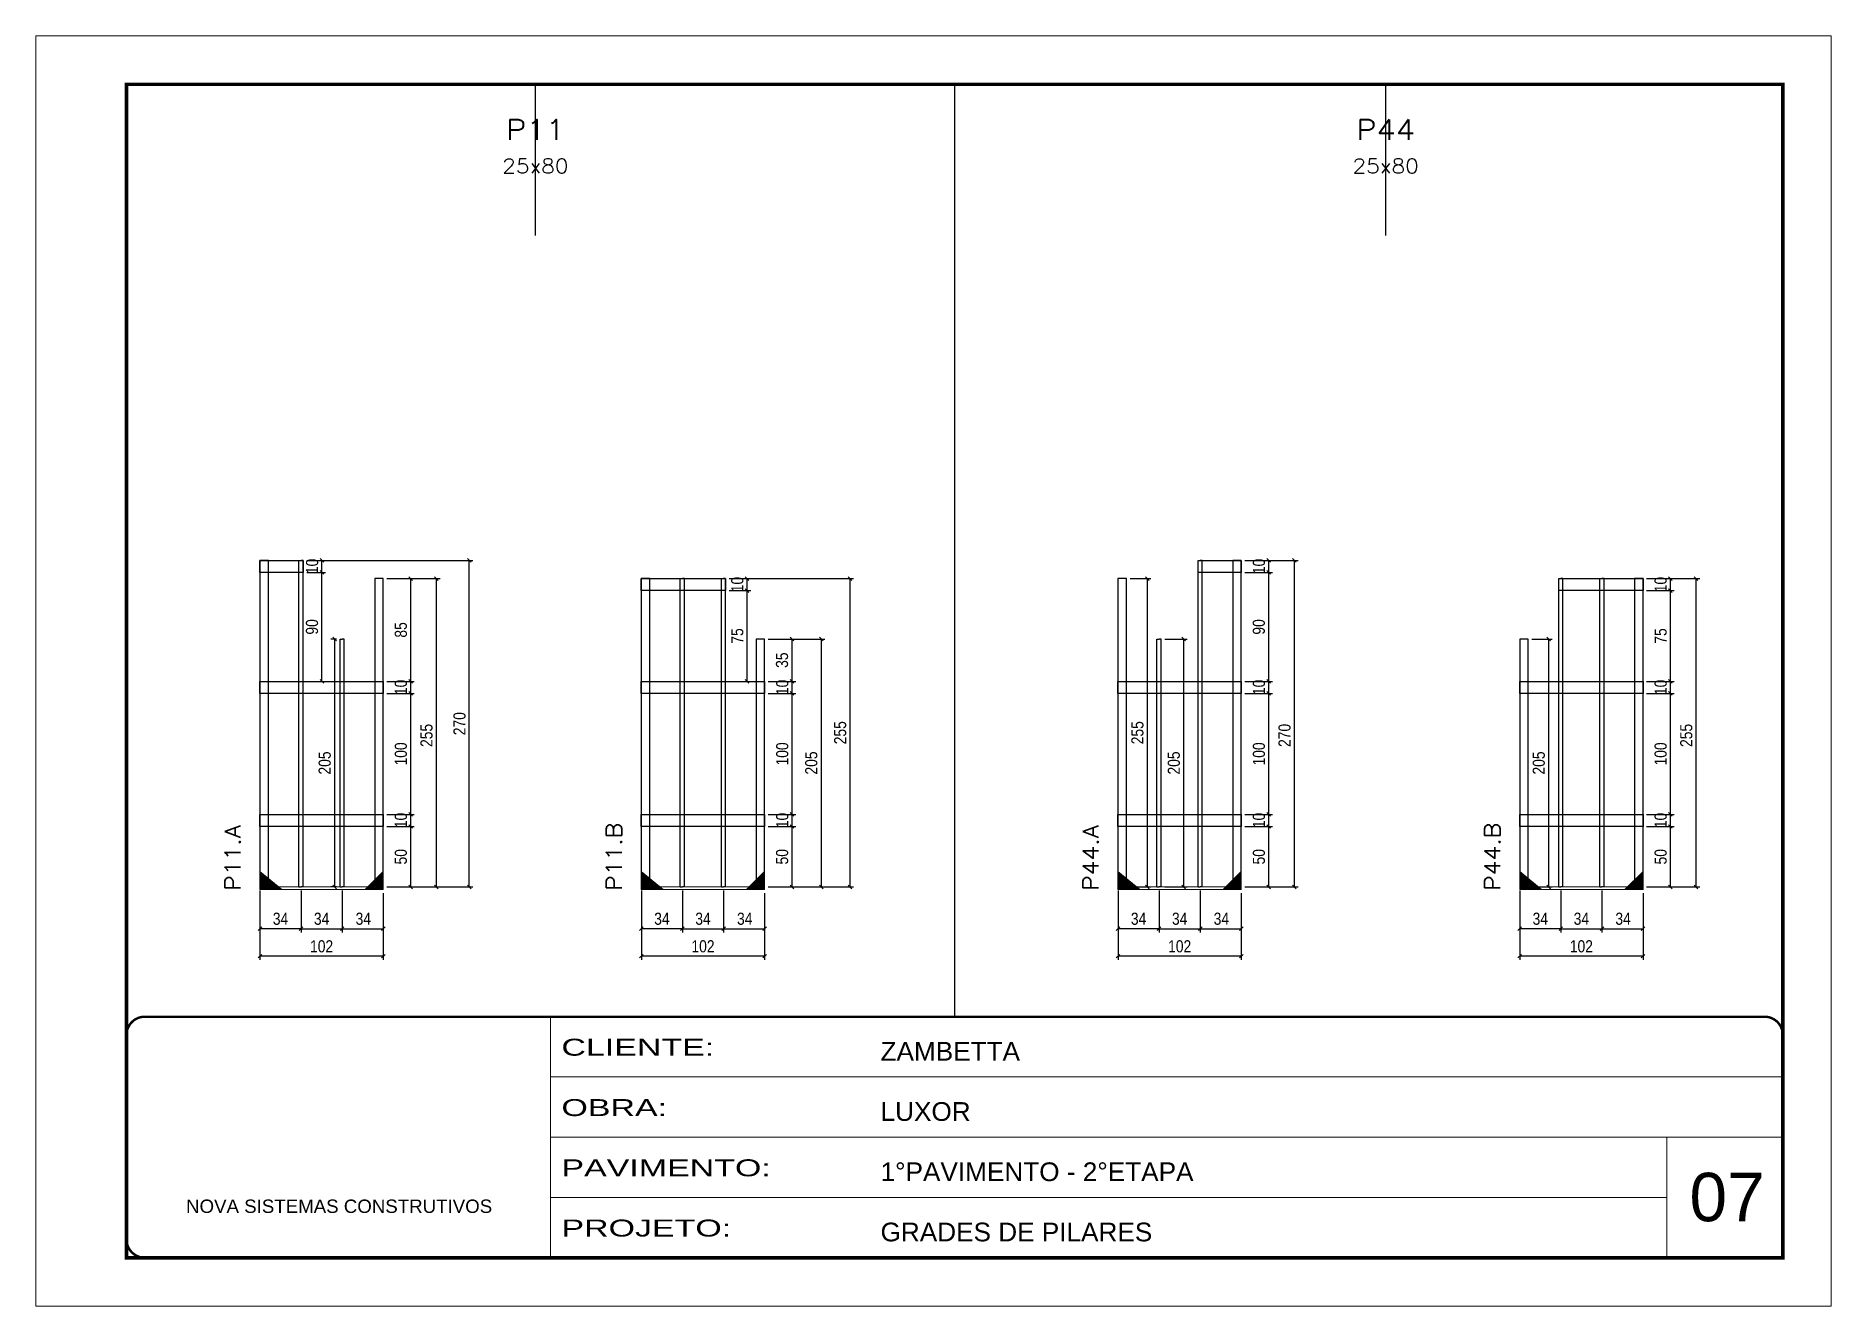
# Model space of a CAD drawing. Extents: x 14400 to 20667, y -21631 to 6985.
# Drawn here: x 17597 to 19082, y 4786 to 5836 of the extents above; entities that cross this region are included whole.
import ezdxf
from ezdxf.enums import TextEntityAlignment as Align

# ---------------------------------------------------------------- set-up
doc = ezdxf.new("R2010")
doc.units = 0
for name, pattern in [('CONTINUO', [0]), ('DASHED', [0.75, 0.5, -0.25]), ('HIDDEN', [0.375, 0.25, -0.125])]:
    doc.linetypes.add(name, pattern=pattern)
for name, color, linetype, lineweight in [('CARIMBO', 255, 'Continuous', 9), ('Folhas', 255, 'Continuous', 9), ('Madeira', 126, 'Continuous', 18), ('Sarr 2.2x7', 40, 'Continuous', 9), ('SARRAFO DE PRESSAO', 251, 'DASHED', 9), ('Texto Seção', 7, 'Continuous', 15)]:
    doc.layers.add(name, color=color, linetype=linetype, lineweight=lineweight)
for name, color, linetype in [('COTA', 241, 'Continuous'), ('SARR_2.2x10', 60, 'Continuous'), ('SARR_3.5x7', 81, 'Continuous'), ('SARR_7x7', 40, 'Continuous'), ('Texto de Titulo', 7, 'Continuous'), ('Texto Qtd Sarr', 242, 'Continuous')]:
    doc.layers.add(name, color=color, linetype=linetype)
doc.styles.add('ARIAL', font='arial.ttf')
doc.styles.add('COTA TECNICA', font='techl___.ttf', dxfattribs={"height": 10})
doc.styles.add('REGUA-120', font='ROMANS.shx', dxfattribs={"height": 15})
doc.styles.add('ROMANS', font='romans.shx')
doc.styles.add('Tecnologia', font='')
doc.styles.get('Tecnologia').set_extended_font_data('Forgotten Futurist')
doc.dimstyles.new('PAINEL', dxfattribs={"dimtxt": 10, "dimasz": 3, "dimexe": 3, "dimexo": 3, "dimgap": 3, "dimtad": 1, "dimdec": 1, "dimzin": 12, "dimdsep": 46, "dimtxsty": 'COTA TECNICA', "dimblk1": 'OBLIQUE', "dimblk2": 'OBLIQUE', "dimsah": 1, "dimcen": 0.9, "dimclrd": 4, "dimclre": 4, "dimclrt": 240, "dimadec": 1, "dimazin": 3, "dimtfac": 1, "dimtdec": 1, "dimtmove": 0, "dimatfit": 3, "dimfxl": 1, "dimtolj": 1, "dimtzin": 12, "dimarcsym": 0})

msp = doc.modelspace()

# ---------------------------------------------------------------- texts
at = {"layer": 'CARIMBO', "style": 'ARIAL'}
msp.add_text('07', height=40, dxfattribs=at).set_placement((18964.83, 4856.3))
at = {"layer": 'Texto Seção', "style": 'REGUA-120', "width": 1.1}
for s, p in [('P11.A', (17766.2, 5129.32)), ('P11.B', (18081.61, 5129.32)), ('P44.A', (18475.93, 5129.32)), ('P44.B', (18808.27, 5129.32))]:
    msp.add_text(s, height=13, rotation=90, dxfattribs=at).set_placement(p)

# ---------------------------------------------------------------- blocks, each defined once
blk = doc.blocks.new('9999999999')
at = {"color": 30, "linetype": 'CONTINUO'}
for p, q in [((98564.6, 34230.2), (98564.6, 34429.4)), ((98564.6, 34379.6), (99584, 34379.6)), ((98564.6, 34329.8), (99488, 34329.8)), ((99584, 34329.8), (99488, 34329.8)), ((99488, 34329.8), (99488, 34230.2)), ((98564.6, 34280), (99488, 34280))]:
    blk.add_line(p, q, dxfattribs=at)
at = {"color": 30, "linetype": 'CONTINUO', "const_width": 2}
blk.add_lwpolyline([(99584, 34230.2), (99584, 34414.4, 0.414214), (99569, 34429.4), (98229, 34429.4, 0.414214), (98214, 34414.4), (98214, 34245.2, 0.414214), (98229, 34230.2), (99584, 34230.2)], format="xyb", dxfattribs=at)
at = {"layer": 'Folhas'}
blk.add_lwpolyline([(98139, 34190.2), (99624, 34190.2), (99624, 35240.2), (98139, 35240.2)], close=True, dxfattribs=at)
at = {"layer": 'Folhas', "color": 30, "const_width": 3}
blk.add_lwpolyline([(98214, 34230.2), (99584, 34230.2), (99584, 35200.2), (98214, 35200.2)], close=True, dxfattribs=at)
at = {"color": 7, "linetype": 'Continuous', "ltscale": 5, "style": 'ARIAL'}
for s, height, p in [('ZAMBETTA', 15.48, (98837.7, 34393.1)), ('LUXOR', 15.48, (98837.7, 34343.3)), ('1°PAVIMENTO - 2°ETAPA', 15.483, (98837.7, 34293.5)), ('NOVA SISTEMAS CONSTRUTIVOS', 11.059, (98263.2, 34267.2)), ('GRADES DE PILARES', 15.483, (98837.7, 34243.7))]:
    blk.add_text(s, height=height, dxfattribs=at).set_placement(p)
at = {"layer": 'Folhas', "color": 7, "style": 'Tecnologia', "width": 1.5}
for s, p in [('CLIENTE:', (98573.7, 34397.2)), ('OBRA:', (98573.7, 34347.3)), ('PAVIMENTO:', (98573.7, 34297.5)), ('PROJETO:', (98573.7, 34247.7))]:
    blk.add_text(s, height=14, dxfattribs=at).set_placement(p)
blk = doc.blocks.new('titulo1')
at = {"layer": 'Defpoints', "color": 252, "linetype": 'HIDDEN', "ltscale": 2}
blk.add_line((0, 0), (0, 125), dxfattribs=at)
at = {"layer": 'Defpoints', "style": 'ROMANS', "oblique": 15}
blk.add_attdef('FOLHA', text='', height=10, dxfattribs=at).set_placement((0, 15.6), align=Align.MIDDLE_CENTER)
at = {"layer": 'Texto Qtd Sarr', "color": 3, "style": 'ROMANS', "oblique": 15}
for tag, height, p in [('TITULO', 17, (0, 71.4)), ('SEÇÃO', 12, (0, 41.5))]:
    blk.add_attdef(tag, text='', height=height, dxfattribs=at).set_placement(p, align=Align.MIDDLE_CENTER)
blk = doc.blocks.new('_Oblique')
at = {"color": 0, "linetype": 'ByBlock', "lineweight": -2}
blk.add_line((-0.5, -0.5), (0.5, 0.5), dxfattribs=at)
blk = doc.blocks.new('*D657')
at = {"layer": 'COTA', "color": 4, "lineweight": -2, "transparency": 16777216}
for p, q in [((18824.4, 5129.6), (18824.4, 5095.1)), ((18858.4, 5129.6), (18858.4, 5095.1)), ((18858.4, 5098.1), (18824.4, 5098.1))]:
    blk.add_line(p, q, dxfattribs=at)
at = {"layer": 'Defpoints', "color": 0, "transparency": 16777216}
for p in [(18824.4, 5132.6), (18858.4, 5132.6), (18824.4, 5098.1)]:
    blk.add_point(p, dxfattribs=at)
at = {"layer": 'COTA', "color": 4, "lineweight": -2, "transparency": 16777216, "xscale": 3, "yscale": 3, "zscale": 3, "rotation": 180}
blk.add_blockref('_Oblique', (18824.4, 5098.1), dxfattribs=at)
at = {"layer": 'COTA', "color": 4, "lineweight": -2, "transparency": 16777216, "xscale": 3, "yscale": 3, "zscale": 3}
blk.add_blockref('_Oblique', (18858.4, 5098.1), dxfattribs=at)
at = {"layer": 'COTA', "color": 240, "transparency": 16777216, "insert": (18841.4, 5106.3), "char_height": 10, "attachment_point": 5, "style": 'COTA TECNICA'}
blk.add_mtext('\\A1;34', dxfattribs=at)
blk = doc.blocks.new('*D658')
at = {"layer": 'COTA', "color": 4, "lineweight": -2, "transparency": 16777216}
for p, q in [((18892.4, 5129.6), (18892.4, 5095.1)), ((18926.4, 5127.4), (18926.4, 5095.1)), ((18892.4, 5098.1), (18926.4, 5098.1))]:
    blk.add_line(p, q, dxfattribs=at)
at = {"layer": 'Defpoints', "color": 0, "transparency": 16777216}
for p in [(18892.4, 5132.6), (18926.4, 5130.4), (18926.4, 5098.1)]:
    blk.add_point(p, dxfattribs=at)
at = {"layer": 'COTA', "color": 4, "lineweight": -2, "transparency": 16777216, "xscale": 3, "yscale": 3, "zscale": 3, "rotation": 180}
blk.add_blockref('_Oblique', (18892.4, 5098.1), dxfattribs=at)
at = {"layer": 'COTA', "color": 4, "lineweight": -2, "transparency": 16777216, "xscale": 3, "yscale": 3, "zscale": 3}
blk.add_blockref('_Oblique', (18926.4, 5098.1), dxfattribs=at)
at = {"layer": 'COTA', "color": 240, "transparency": 16777216, "insert": (18909.9, 5106.3), "char_height": 10, "attachment_point": 5, "style": 'COTA TECNICA'}
blk.add_mtext('\\A1;34', dxfattribs=at)
blk = doc.blocks.new('*D659')
at = {"layer": 'COTA', "color": 4, "lineweight": -2, "transparency": 16777216}
for p, q in [((18858.4, 5129.6), (18858.4, 5095.1)), ((18892.4, 5129.6), (18892.4, 5095.1)), ((18858.4, 5098.1), (18892.4, 5098.1))]:
    blk.add_line(p, q, dxfattribs=at)
at = {"layer": 'Defpoints', "color": 0, "transparency": 16777216}
for p in [(18858.4, 5132.6), (18892.4, 5132.6), (18892.4, 5098.1)]:
    blk.add_point(p, dxfattribs=at)
at = {"layer": 'COTA', "color": 4, "lineweight": -2, "transparency": 16777216, "xscale": 3, "yscale": 3, "zscale": 3, "rotation": 180}
blk.add_blockref('_Oblique', (18858.4, 5098.1), dxfattribs=at)
at = {"layer": 'COTA', "color": 4, "lineweight": -2, "transparency": 16777216, "xscale": 3, "yscale": 3, "zscale": 3}
blk.add_blockref('_Oblique', (18892.4, 5098.1), dxfattribs=at)
at = {"layer": 'COTA', "color": 240, "transparency": 16777216, "insert": (18875.4, 5106.3), "char_height": 10, "attachment_point": 5, "style": 'COTA TECNICA'}
blk.add_mtext('\\A1;34', dxfattribs=at)
blk = doc.blocks.new('*D660')
at = {"layer": 'COTA', "color": 4, "lineweight": -2, "transparency": 16777216}
for p, q in [((18824.4, 5127.4), (18824.4, 5072.4)), ((18926.4, 5127.4), (18926.4, 5072.4)), ((18926.4, 5075.4), (18824.4, 5075.4))]:
    blk.add_line(p, q, dxfattribs=at)
at = {"layer": 'Defpoints', "color": 0, "transparency": 16777216}
for p in [(18824.4, 5130.4), (18926.4, 5130.4), (18824.4, 5075.4)]:
    blk.add_point(p, dxfattribs=at)
at = {"layer": 'COTA', "color": 4, "lineweight": -2, "transparency": 16777216, "xscale": 3, "yscale": 3, "zscale": 3, "rotation": 180}
blk.add_blockref('_Oblique', (18824.4, 5075.4), dxfattribs=at)
at = {"layer": 'COTA', "color": 4, "lineweight": -2, "transparency": 16777216, "xscale": 3, "yscale": 3, "zscale": 3}
blk.add_blockref('_Oblique', (18926.4, 5075.4), dxfattribs=at)
at = {"layer": 'COTA', "color": 240, "transparency": 16777216, "insert": (18875.4, 5083.5), "char_height": 10, "attachment_point": 5, "style": 'COTA TECNICA'}
blk.add_mtext('\\A1;102', dxfattribs=at)
blk = doc.blocks.new('*D661')
at = {"layer": 'COTA', "color": 4, "lineweight": -2, "transparency": 16777216}
for p, q in [((18929.4, 5182.6), (18952.1, 5182.6)), ((18949.1, 5132.6), (18949.1, 5182.6)), ((18929.4, 5132.6), (18952.1, 5132.6))]:
    blk.add_line(p, q, dxfattribs=at)
at = {"layer": 'Defpoints', "color": 0, "transparency": 16777216}
for p in [(18926.4, 5182.6), (18949.1, 5182.6), (18926.4, 5132.6)]:
    blk.add_point(p, dxfattribs=at)
at = {"layer": 'COTA', "color": 4, "lineweight": -2, "transparency": 16777216, "xscale": 3, "yscale": 3, "zscale": 3}
for p, rotation in [((18949.1, 5182.6), 90), ((18949.1, 5132.6), 270)]:
    blk.add_blockref('_Oblique', p, dxfattribs=dict(at, rotation=rotation))
at = {"layer": 'COTA', "color": 240, "transparency": 16777216, "insert": (18941, 5157.6), "char_height": 10, "attachment_point": 5, "rotation": 90, "style": 'COTA TECNICA'}
blk.add_mtext('\\A1;50', dxfattribs=at)
blk = doc.blocks.new('*D662')
at = {"layer": 'COTA', "color": 4, "lineweight": -2, "transparency": 16777216}
for p, q in [((18929.4, 5192.6), (18952.1, 5192.6)), ((18949.1, 5182.6), (18949.1, 5192.6)), ((18929.4, 5182.6), (18952.1, 5182.6))]:
    blk.add_line(p, q, dxfattribs=at)
at = {"layer": 'Defpoints', "color": 0, "transparency": 16777216}
for p in [(18926.4, 5192.6), (18949.1, 5192.6), (18926.4, 5182.6)]:
    blk.add_point(p, dxfattribs=at)
at = {"layer": 'COTA', "color": 4, "lineweight": -2, "transparency": 16777216, "xscale": 3, "yscale": 3, "zscale": 3}
for p, rotation in [((18949.1, 5192.6), 90), ((18949.1, 5182.6), 270)]:
    blk.add_blockref('_Oblique', p, dxfattribs=dict(at, rotation=rotation))
at = {"layer": 'COTA', "color": 240, "transparency": 16777216, "insert": (18941, 5187.6), "char_height": 10, "attachment_point": 5, "rotation": 90, "style": 'COTA TECNICA'}
blk.add_mtext('\\A1;10', dxfattribs=at)
blk = doc.blocks.new('*D663')
at = {"layer": 'COTA', "color": 4, "lineweight": -2, "transparency": 16777216}
for p, q in [((18929.4, 5292.6), (18952.1, 5292.6)), ((18949.1, 5192.6), (18949.1, 5292.6)), ((18929.4, 5192.6), (18952.1, 5192.6))]:
    blk.add_line(p, q, dxfattribs=at)
at = {"layer": 'Defpoints', "color": 0, "transparency": 16777216}
for p in [(18926.4, 5292.6), (18949.1, 5292.6), (18926.4, 5192.6)]:
    blk.add_point(p, dxfattribs=at)
at = {"layer": 'COTA', "color": 4, "lineweight": -2, "transparency": 16777216, "xscale": 3, "yscale": 3, "zscale": 3}
for p, rotation in [((18949.1, 5292.6), 90), ((18949.1, 5192.6), 270)]:
    blk.add_blockref('_Oblique', p, dxfattribs=dict(at, rotation=rotation))
at = {"layer": 'COTA', "color": 240, "transparency": 16777216, "insert": (18941, 5242.6), "char_height": 10, "attachment_point": 5, "rotation": 90, "style": 'COTA TECNICA'}
blk.add_mtext('\\A1;100', dxfattribs=at)
blk = doc.blocks.new('*D664')
at = {"layer": 'COTA', "color": 4, "lineweight": -2, "transparency": 16777216}
for p, q in [((18929.4, 5302.6), (18952.1, 5302.6)), ((18949.1, 5292.6), (18949.1, 5302.6)), ((18929.4, 5292.6), (18952.1, 5292.6))]:
    blk.add_line(p, q, dxfattribs=at)
at = {"layer": 'Defpoints', "color": 0, "transparency": 16777216}
for p in [(18926.4, 5302.6), (18949.1, 5302.6), (18926.4, 5292.6)]:
    blk.add_point(p, dxfattribs=at)
at = {"layer": 'COTA', "color": 4, "lineweight": -2, "transparency": 16777216, "xscale": 3, "yscale": 3, "zscale": 3}
for p, rotation in [((18949.1, 5302.6), 90), ((18949.1, 5292.6), 270)]:
    blk.add_blockref('_Oblique', p, dxfattribs=dict(at, rotation=rotation))
at = {"layer": 'COTA', "color": 240, "transparency": 16777216, "insert": (18941, 5297.6), "char_height": 10, "attachment_point": 5, "rotation": 90, "style": 'COTA TECNICA'}
blk.add_mtext('\\A1;10', dxfattribs=at)
blk = doc.blocks.new('*D665')
at = {"layer": 'COTA', "color": 4, "lineweight": -2, "transparency": 16777216}
for p, q in [((18929.4, 5387.6), (18973.3, 5387.6)), ((18970.3, 5132.6), (18970.3, 5387.6)), ((18929.4, 5132.6), (18973.3, 5132.6))]:
    blk.add_line(p, q, dxfattribs=at)
at = {"layer": 'Defpoints', "color": 0, "transparency": 16777216}
for p in [(18926.4, 5387.6), (18970.3, 5387.6), (18926.4, 5132.6)]:
    blk.add_point(p, dxfattribs=at)
at = {"layer": 'COTA', "color": 4, "lineweight": -2, "transparency": 16777216, "xscale": 3, "yscale": 3, "zscale": 3}
for p, rotation in [((18970.3, 5387.6), 90), ((18970.3, 5132.6), 270)]:
    blk.add_blockref('_Oblique', p, dxfattribs=dict(at, rotation=rotation))
at = {"layer": 'COTA', "color": 240, "transparency": 16777216, "insert": (18962.2, 5257.9), "char_height": 10, "attachment_point": 5, "rotation": 90, "style": 'COTA TECNICA'}
blk.add_mtext('\\A1;255', dxfattribs=at)
blk = doc.blocks.new('*D666')
at = {"layer": 'COTA', "color": 4, "lineweight": -2, "transparency": 16777216}
for p, q in [((18929.4, 5387.6), (18952.1, 5387.6)), ((18929.4, 5377.6), (18952.1, 5377.6)), ((18949.1, 5377.6), (18949.1, 5387.6))]:
    blk.add_line(p, q, dxfattribs=at)
at = {"layer": 'Defpoints', "color": 0, "transparency": 16777216}
for p in [(18926.4, 5387.6), (18926.4, 5377.6), (18949.1, 5387.6)]:
    blk.add_point(p, dxfattribs=at)
at = {"layer": 'COTA', "color": 4, "lineweight": -2, "transparency": 16777216, "xscale": 3, "yscale": 3, "zscale": 3}
for p, rotation in [((18949.1, 5387.6), 90), ((18949.1, 5377.6), 270)]:
    blk.add_blockref('_Oblique', p, dxfattribs=dict(at, rotation=rotation))
at = {"layer": 'COTA', "color": 240, "transparency": 16777216, "insert": (18941, 5382.6), "char_height": 10, "attachment_point": 5, "rotation": 90, "style": 'COTA TECNICA'}
blk.add_mtext('\\A1;10', dxfattribs=at)
blk = doc.blocks.new('*D667')
at = {"layer": 'COTA', "color": 4, "lineweight": -2, "transparency": 16777216}
for p, q in [((18929.4, 5377.6), (18952.1, 5377.6)), ((18949.1, 5302.6), (18949.1, 5377.6)), ((18929.4, 5302.6), (18952.1, 5302.6))]:
    blk.add_line(p, q, dxfattribs=at)
at = {"layer": 'Defpoints', "color": 0, "transparency": 16777216}
for p in [(18926.4, 5377.6), (18949.1, 5377.6), (18926.4, 5302.6)]:
    blk.add_point(p, dxfattribs=at)
at = {"layer": 'COTA', "color": 4, "lineweight": -2, "transparency": 16777216, "xscale": 3, "yscale": 3, "zscale": 3}
for p, rotation in [((18949.1, 5377.6), 90), ((18949.1, 5302.6), 270)]:
    blk.add_blockref('_Oblique', p, dxfattribs=dict(at, rotation=rotation))
at = {"layer": 'COTA', "color": 240, "transparency": 16777216, "insert": (18941, 5340.1), "char_height": 10, "attachment_point": 5, "rotation": 90, "style": 'COTA TECNICA'}
blk.add_mtext('\\A1;75', dxfattribs=at)
blk = doc.blocks.new('*D668')
at = {"layer": 'COTA', "color": 4, "lineweight": -2, "transparency": 16777216}
for p, q in [((18492.1, 5129.6), (18492.1, 5095.1)), ((18526.1, 5129.6), (18526.1, 5095.1)), ((18526.1, 5098.1), (18492.1, 5098.1))]:
    blk.add_line(p, q, dxfattribs=at)
at = {"layer": 'Defpoints', "color": 0, "transparency": 16777216}
for p in [(18492.1, 5132.6), (18526.1, 5132.6), (18492.1, 5098.1)]:
    blk.add_point(p, dxfattribs=at)
at = {"layer": 'COTA', "color": 4, "lineweight": -2, "transparency": 16777216, "xscale": 3, "yscale": 3, "zscale": 3, "rotation": 180}
blk.add_blockref('_Oblique', (18492.1, 5098.1), dxfattribs=at)
at = {"layer": 'COTA', "color": 4, "lineweight": -2, "transparency": 16777216, "xscale": 3, "yscale": 3, "zscale": 3}
blk.add_blockref('_Oblique', (18526.1, 5098.1), dxfattribs=at)
at = {"layer": 'COTA', "color": 240, "transparency": 16777216, "insert": (18509.1, 5106.3), "char_height": 10, "attachment_point": 5, "style": 'COTA TECNICA'}
blk.add_mtext('\\A1;34', dxfattribs=at)
blk = doc.blocks.new('*D669')
at = {"layer": 'COTA', "color": 4, "lineweight": -2, "transparency": 16777216}
for p, q in [((18560.1, 5129.6), (18560.1, 5095.1)), ((18594.1, 5127.4), (18594.1, 5095.1)), ((18560.1, 5098.1), (18594.1, 5098.1))]:
    blk.add_line(p, q, dxfattribs=at)
at = {"layer": 'Defpoints', "color": 0, "transparency": 16777216}
for p in [(18560.1, 5132.6), (18594.1, 5130.4), (18594.1, 5098.1)]:
    blk.add_point(p, dxfattribs=at)
at = {"layer": 'COTA', "color": 4, "lineweight": -2, "transparency": 16777216, "xscale": 3, "yscale": 3, "zscale": 3, "rotation": 180}
blk.add_blockref('_Oblique', (18560.1, 5098.1), dxfattribs=at)
at = {"layer": 'COTA', "color": 4, "lineweight": -2, "transparency": 16777216, "xscale": 3, "yscale": 3, "zscale": 3}
blk.add_blockref('_Oblique', (18594.1, 5098.1), dxfattribs=at)
at = {"layer": 'COTA', "color": 240, "transparency": 16777216, "insert": (18577.6, 5106.3), "char_height": 10, "attachment_point": 5, "style": 'COTA TECNICA'}
blk.add_mtext('\\A1;34', dxfattribs=at)
blk = doc.blocks.new('*D670')
at = {"layer": 'COTA', "color": 4, "lineweight": -2, "transparency": 16777216}
for p, q in [((18526.1, 5129.6), (18526.1, 5095.1)), ((18560.1, 5129.6), (18560.1, 5095.1)), ((18526.1, 5098.1), (18560.1, 5098.1))]:
    blk.add_line(p, q, dxfattribs=at)
at = {"layer": 'Defpoints', "color": 0, "transparency": 16777216}
for p in [(18526.1, 5132.6), (18560.1, 5132.6), (18560.1, 5098.1)]:
    blk.add_point(p, dxfattribs=at)
at = {"layer": 'COTA', "color": 4, "lineweight": -2, "transparency": 16777216, "xscale": 3, "yscale": 3, "zscale": 3, "rotation": 180}
blk.add_blockref('_Oblique', (18526.1, 5098.1), dxfattribs=at)
at = {"layer": 'COTA', "color": 4, "lineweight": -2, "transparency": 16777216, "xscale": 3, "yscale": 3, "zscale": 3}
blk.add_blockref('_Oblique', (18560.1, 5098.1), dxfattribs=at)
at = {"layer": 'COTA', "color": 240, "transparency": 16777216, "insert": (18543.1, 5106.3), "char_height": 10, "attachment_point": 5, "style": 'COTA TECNICA'}
blk.add_mtext('\\A1;34', dxfattribs=at)
blk = doc.blocks.new('*D671')
at = {"layer": 'COTA', "color": 4, "lineweight": -2, "transparency": 16777216}
for p, q in [((18492.1, 5127.4), (18492.1, 5072.4)), ((18594.1, 5127.4), (18594.1, 5072.4)), ((18594.1, 5075.4), (18492.1, 5075.4))]:
    blk.add_line(p, q, dxfattribs=at)
at = {"layer": 'Defpoints', "color": 0, "transparency": 16777216}
for p in [(18492.1, 5130.4), (18594.1, 5130.4), (18492.1, 5075.4)]:
    blk.add_point(p, dxfattribs=at)
at = {"layer": 'COTA', "color": 4, "lineweight": -2, "transparency": 16777216, "xscale": 3, "yscale": 3, "zscale": 3, "rotation": 180}
blk.add_blockref('_Oblique', (18492.1, 5075.4), dxfattribs=at)
at = {"layer": 'COTA', "color": 4, "lineweight": -2, "transparency": 16777216, "xscale": 3, "yscale": 3, "zscale": 3}
blk.add_blockref('_Oblique', (18594.1, 5075.4), dxfattribs=at)
at = {"layer": 'COTA', "color": 240, "transparency": 16777216, "insert": (18543.1, 5083.5), "char_height": 10, "attachment_point": 5, "style": 'COTA TECNICA'}
blk.add_mtext('\\A1;102', dxfattribs=at)
blk = doc.blocks.new('*D672')
at = {"layer": 'COTA', "color": 4, "lineweight": -2, "transparency": 16777216}
for p, q in [((18597.1, 5182.6), (18619.8, 5182.6)), ((18616.8, 5132.6), (18616.8, 5182.6)), ((18597.1, 5132.6), (18619.8, 5132.6))]:
    blk.add_line(p, q, dxfattribs=at)
at = {"layer": 'Defpoints', "color": 0, "transparency": 16777216}
for p in [(18594.1, 5182.6), (18616.8, 5182.6), (18594.1, 5132.6)]:
    blk.add_point(p, dxfattribs=at)
at = {"layer": 'COTA', "color": 4, "lineweight": -2, "transparency": 16777216, "xscale": 3, "yscale": 3, "zscale": 3}
for p, rotation in [((18616.8, 5182.6), 90), ((18616.8, 5132.6), 270)]:
    blk.add_blockref('_Oblique', p, dxfattribs=dict(at, rotation=rotation))
at = {"layer": 'COTA', "color": 240, "transparency": 16777216, "insert": (18608.7, 5157.6), "char_height": 10, "attachment_point": 5, "rotation": 90, "style": 'COTA TECNICA'}
blk.add_mtext('\\A1;50', dxfattribs=at)
blk = doc.blocks.new('*D673')
at = {"layer": 'COTA', "color": 4, "lineweight": -2, "transparency": 16777216}
for p, q in [((18597.1, 5192.6), (18619.8, 5192.6)), ((18616.8, 5182.6), (18616.8, 5192.6)), ((18597.1, 5182.6), (18619.8, 5182.6))]:
    blk.add_line(p, q, dxfattribs=at)
at = {"layer": 'Defpoints', "color": 0, "transparency": 16777216}
for p in [(18594.1, 5192.6), (18616.8, 5192.6), (18594.1, 5182.6)]:
    blk.add_point(p, dxfattribs=at)
at = {"layer": 'COTA', "color": 4, "lineweight": -2, "transparency": 16777216, "xscale": 3, "yscale": 3, "zscale": 3}
for p, rotation in [((18616.8, 5192.6), 90), ((18616.8, 5182.6), 270)]:
    blk.add_blockref('_Oblique', p, dxfattribs=dict(at, rotation=rotation))
at = {"layer": 'COTA', "color": 240, "transparency": 16777216, "insert": (18608.7, 5187.6), "char_height": 10, "attachment_point": 5, "rotation": 90, "style": 'COTA TECNICA'}
blk.add_mtext('\\A1;10', dxfattribs=at)
blk = doc.blocks.new('*D674')
at = {"layer": 'COTA', "color": 4, "lineweight": -2, "transparency": 16777216}
for p, q in [((18597.1, 5292.6), (18619.8, 5292.6)), ((18616.8, 5192.6), (18616.8, 5292.6)), ((18597.1, 5192.6), (18619.8, 5192.6))]:
    blk.add_line(p, q, dxfattribs=at)
at = {"layer": 'Defpoints', "color": 0, "transparency": 16777216}
for p in [(18594.1, 5292.6), (18616.8, 5292.6), (18594.1, 5192.6)]:
    blk.add_point(p, dxfattribs=at)
at = {"layer": 'COTA', "color": 4, "lineweight": -2, "transparency": 16777216, "xscale": 3, "yscale": 3, "zscale": 3}
for p, rotation in [((18616.8, 5292.6), 90), ((18616.8, 5192.6), 270)]:
    blk.add_blockref('_Oblique', p, dxfattribs=dict(at, rotation=rotation))
at = {"layer": 'COTA', "color": 240, "transparency": 16777216, "insert": (18608.7, 5242.6), "char_height": 10, "attachment_point": 5, "rotation": 90, "style": 'COTA TECNICA'}
blk.add_mtext('\\A1;100', dxfattribs=at)
blk = doc.blocks.new('*D675')
at = {"layer": 'COTA', "color": 4, "lineweight": -2, "transparency": 16777216}
for p, q in [((18597.1, 5302.6), (18619.8, 5302.6)), ((18616.8, 5292.6), (18616.8, 5302.6)), ((18597.1, 5292.6), (18619.8, 5292.6))]:
    blk.add_line(p, q, dxfattribs=at)
at = {"layer": 'Defpoints', "color": 0, "transparency": 16777216}
for p in [(18594.1, 5302.6), (18616.8, 5302.6), (18594.1, 5292.6)]:
    blk.add_point(p, dxfattribs=at)
at = {"layer": 'COTA', "color": 4, "lineweight": -2, "transparency": 16777216, "xscale": 3, "yscale": 3, "zscale": 3}
for p, rotation in [((18616.8, 5302.6), 90), ((18616.8, 5292.6), 270)]:
    blk.add_blockref('_Oblique', p, dxfattribs=dict(at, rotation=rotation))
at = {"layer": 'COTA', "color": 240, "transparency": 16777216, "insert": (18608.7, 5297.6), "char_height": 10, "attachment_point": 5, "rotation": 90, "style": 'COTA TECNICA'}
blk.add_mtext('\\A1;10', dxfattribs=at)
blk = doc.blocks.new('*D676')
at = {"layer": 'COTA', "color": 4, "lineweight": -2, "transparency": 16777216}
for p, q in [((18597.1, 5402.6), (18641, 5402.6)), ((18638, 5132.6), (18638, 5402.6)), ((18597.1, 5132.6), (18641, 5132.6))]:
    blk.add_line(p, q, dxfattribs=at)
at = {"layer": 'Defpoints', "color": 0, "transparency": 16777216}
for p in [(18594.1, 5402.6), (18638, 5402.6), (18594.1, 5132.6)]:
    blk.add_point(p, dxfattribs=at)
at = {"layer": 'COTA', "color": 4, "lineweight": -2, "transparency": 16777216, "xscale": 3, "yscale": 3, "zscale": 3}
for p, rotation in [((18638, 5402.6), 90), ((18638, 5132.6), 270)]:
    blk.add_blockref('_Oblique', p, dxfattribs=dict(at, rotation=rotation))
at = {"layer": 'COTA', "color": 240, "transparency": 16777216, "insert": (18629.9, 5257.9), "char_height": 10, "attachment_point": 5, "rotation": 90, "style": 'COTA TECNICA'}
blk.add_mtext('\\A1;270', dxfattribs=at)
blk = doc.blocks.new('*D677')
at = {"layer": 'COTA', "color": 4, "lineweight": -2, "transparency": 16777216}
for p, q in [((18597.1, 5402.6), (18619.8, 5402.6)), ((18597.1, 5392.6), (18619.8, 5392.6)), ((18616.8, 5392.6), (18616.8, 5402.6))]:
    blk.add_line(p, q, dxfattribs=at)
at = {"layer": 'Defpoints', "color": 0, "transparency": 16777216}
for p in [(18594.1, 5402.6), (18594.1, 5392.6), (18616.8, 5402.6)]:
    blk.add_point(p, dxfattribs=at)
at = {"layer": 'COTA', "color": 4, "lineweight": -2, "transparency": 16777216, "xscale": 3, "yscale": 3, "zscale": 3}
for p, rotation in [((18616.8, 5402.6), 90), ((18616.8, 5392.6), 270)]:
    blk.add_blockref('_Oblique', p, dxfattribs=dict(at, rotation=rotation))
at = {"layer": 'COTA', "color": 240, "transparency": 16777216, "insert": (18608.7, 5397.6), "char_height": 10, "attachment_point": 5, "rotation": 90, "style": 'COTA TECNICA'}
blk.add_mtext('\\A1;10', dxfattribs=at)
blk = doc.blocks.new('*D678')
at = {"layer": 'COTA', "color": 4, "lineweight": -2, "transparency": 16777216}
for p, q in [((18597.1, 5392.6), (18619.8, 5392.6)), ((18616.8, 5302.6), (18616.8, 5392.6)), ((18597.1, 5302.6), (18619.8, 5302.6))]:
    blk.add_line(p, q, dxfattribs=at)
at = {"layer": 'Defpoints', "color": 0, "transparency": 16777216}
for p in [(18594.1, 5392.6), (18616.8, 5392.6), (18594.1, 5302.6)]:
    blk.add_point(p, dxfattribs=at)
at = {"layer": 'COTA', "color": 4, "lineweight": -2, "transparency": 16777216, "xscale": 3, "yscale": 3, "zscale": 3}
for p, rotation in [((18616.8, 5392.6), 90), ((18616.8, 5302.6), 270)]:
    blk.add_blockref('_Oblique', p, dxfattribs=dict(at, rotation=rotation))
at = {"layer": 'COTA', "color": 240, "transparency": 16777216, "insert": (18608.6, 5347.6), "char_height": 10, "attachment_point": 5, "rotation": 90, "style": 'COTA TECNICA'}
blk.add_mtext('\\A1;90', dxfattribs=at)
blk = doc.blocks.new('*D680')
at = {"layer": 'COTA', "color": 4, "lineweight": -2, "transparency": 16777216}
for p, q in [((18530.8, 5337.6), (18549.4, 5337.6)), ((18546.4, 5337.6), (18546.4, 5132.6)), ((18530.8, 5132.6), (18549.4, 5132.6))]:
    blk.add_line(p, q, dxfattribs=at)
at = {"layer": 'Defpoints', "color": 0, "transparency": 16777216}
for p in [(18527.8, 5337.6), (18527.8, 5132.6), (18546.4, 5132.6)]:
    blk.add_point(p, dxfattribs=at)
at = {"layer": 'COTA', "color": 4, "lineweight": -2, "transparency": 16777216, "xscale": 3, "yscale": 3, "zscale": 3}
for p, rotation in [((18546.4, 5337.6), 90), ((18546.4, 5132.6), 270)]:
    blk.add_blockref('_Oblique', p, dxfattribs=dict(at, rotation=rotation))
at = {"layer": 'COTA', "color": 240, "transparency": 16777216, "insert": (18538.3, 5235.1), "char_height": 10, "attachment_point": 5, "rotation": 90, "style": 'COTA TECNICA'}
blk.add_mtext('\\A1;205', dxfattribs=at)
blk = doc.blocks.new('*D681')
at = {"layer": 'COTA', "color": 4, "lineweight": -2, "transparency": 16777216}
for p, q in [((18502.1, 5387.6), (18519.3, 5387.6)), ((18516.3, 5387.6), (18516.3, 5132.6)), ((18502.1, 5132.6), (18519.3, 5132.6))]:
    blk.add_line(p, q, dxfattribs=at)
at = {"layer": 'Defpoints', "color": 0, "transparency": 16777216}
for p in [(18499.1, 5387.6), (18499.1, 5132.6), (18516.3, 5132.6)]:
    blk.add_point(p, dxfattribs=at)
at = {"layer": 'COTA', "color": 4, "lineweight": -2, "transparency": 16777216, "xscale": 3, "yscale": 3, "zscale": 3}
for p, rotation in [((18516.3, 5387.6), 90), ((18516.3, 5132.6), 270)]:
    blk.add_blockref('_Oblique', p, dxfattribs=dict(at, rotation=rotation))
at = {"layer": 'COTA', "color": 240, "transparency": 16777216, "insert": (18508.2, 5260.1), "char_height": 10, "attachment_point": 5, "rotation": 90, "style": 'COTA TECNICA'}
blk.add_mtext('\\A1;255', dxfattribs=at)
blk = doc.blocks.new('*D684')
at = {"layer": 'COTA', "color": 4, "lineweight": -2, "transparency": 16777216}
for p, q in [((18097.8, 5129.6), (18097.8, 5095.1)), ((18131.8, 5129.6), (18131.8, 5095.1)), ((18131.8, 5098.1), (18097.8, 5098.1))]:
    blk.add_line(p, q, dxfattribs=at)
at = {"layer": 'Defpoints', "color": 0, "transparency": 16777216}
for p in [(18097.8, 5132.6), (18131.8, 5132.6), (18097.8, 5098.1)]:
    blk.add_point(p, dxfattribs=at)
at = {"layer": 'COTA', "color": 4, "lineweight": -2, "transparency": 16777216, "xscale": 3, "yscale": 3, "zscale": 3, "rotation": 180}
blk.add_blockref('_Oblique', (18097.8, 5098.1), dxfattribs=at)
at = {"layer": 'COTA', "color": 4, "lineweight": -2, "transparency": 16777216, "xscale": 3, "yscale": 3, "zscale": 3}
blk.add_blockref('_Oblique', (18131.8, 5098.1), dxfattribs=at)
at = {"layer": 'COTA', "color": 240, "transparency": 16777216, "insert": (18114.8, 5106.3), "char_height": 10, "attachment_point": 5, "style": 'COTA TECNICA'}
blk.add_mtext('\\A1;34', dxfattribs=at)
blk = doc.blocks.new('*D685')
at = {"layer": 'COTA', "color": 4, "lineweight": -2, "transparency": 16777216}
for p, q in [((18165.8, 5129.6), (18165.8, 5095.1)), ((18199.8, 5127.4), (18199.8, 5095.1)), ((18165.8, 5098.1), (18199.8, 5098.1))]:
    blk.add_line(p, q, dxfattribs=at)
at = {"layer": 'Defpoints', "color": 0, "transparency": 16777216}
for p in [(18165.8, 5132.6), (18199.8, 5130.4), (18199.8, 5098.1)]:
    blk.add_point(p, dxfattribs=at)
at = {"layer": 'COTA', "color": 4, "lineweight": -2, "transparency": 16777216, "xscale": 3, "yscale": 3, "zscale": 3, "rotation": 180}
blk.add_blockref('_Oblique', (18165.8, 5098.1), dxfattribs=at)
at = {"layer": 'COTA', "color": 4, "lineweight": -2, "transparency": 16777216, "xscale": 3, "yscale": 3, "zscale": 3}
blk.add_blockref('_Oblique', (18199.8, 5098.1), dxfattribs=at)
at = {"layer": 'COTA', "color": 240, "transparency": 16777216, "insert": (18183.3, 5106.3), "char_height": 10, "attachment_point": 5, "style": 'COTA TECNICA'}
blk.add_mtext('\\A1;34', dxfattribs=at)
blk = doc.blocks.new('*D686')
at = {"layer": 'COTA', "color": 4, "lineweight": -2, "transparency": 16777216}
for p, q in [((18131.8, 5129.6), (18131.8, 5095.1)), ((18165.8, 5129.6), (18165.8, 5095.1)), ((18131.8, 5098.1), (18165.8, 5098.1))]:
    blk.add_line(p, q, dxfattribs=at)
at = {"layer": 'Defpoints', "color": 0, "transparency": 16777216}
for p in [(18131.8, 5132.6), (18165.8, 5132.6), (18165.8, 5098.1)]:
    blk.add_point(p, dxfattribs=at)
at = {"layer": 'COTA', "color": 4, "lineweight": -2, "transparency": 16777216, "xscale": 3, "yscale": 3, "zscale": 3, "rotation": 180}
blk.add_blockref('_Oblique', (18131.8, 5098.1), dxfattribs=at)
at = {"layer": 'COTA', "color": 4, "lineweight": -2, "transparency": 16777216, "xscale": 3, "yscale": 3, "zscale": 3}
blk.add_blockref('_Oblique', (18165.8, 5098.1), dxfattribs=at)
at = {"layer": 'COTA', "color": 240, "transparency": 16777216, "insert": (18148.8, 5106.3), "char_height": 10, "attachment_point": 5, "style": 'COTA TECNICA'}
blk.add_mtext('\\A1;34', dxfattribs=at)
blk = doc.blocks.new('*D687')
at = {"layer": 'COTA', "color": 4, "lineweight": -2, "transparency": 16777216}
for p, q in [((18097.8, 5127.4), (18097.8, 5072.4)), ((18199.8, 5127.4), (18199.8, 5072.4)), ((18199.8, 5075.4), (18097.8, 5075.4))]:
    blk.add_line(p, q, dxfattribs=at)
at = {"layer": 'Defpoints', "color": 0, "transparency": 16777216}
for p in [(18097.8, 5130.4), (18199.8, 5130.4), (18097.8, 5075.4)]:
    blk.add_point(p, dxfattribs=at)
at = {"layer": 'COTA', "color": 4, "lineweight": -2, "transparency": 16777216, "xscale": 3, "yscale": 3, "zscale": 3, "rotation": 180}
blk.add_blockref('_Oblique', (18097.8, 5075.4), dxfattribs=at)
at = {"layer": 'COTA', "color": 4, "lineweight": -2, "transparency": 16777216, "xscale": 3, "yscale": 3, "zscale": 3}
blk.add_blockref('_Oblique', (18199.8, 5075.4), dxfattribs=at)
at = {"layer": 'COTA', "color": 240, "transparency": 16777216, "insert": (18148.8, 5083.5), "char_height": 10, "attachment_point": 5, "style": 'COTA TECNICA'}
blk.add_mtext('\\A1;102', dxfattribs=at)
blk = doc.blocks.new('*D688')
at = {"layer": 'COTA', "color": 4, "lineweight": -2, "transparency": 16777216}
for p, q in [((18202.8, 5182.6), (18225.5, 5182.6)), ((18222.5, 5132.6), (18222.5, 5182.6)), ((18202.8, 5132.6), (18225.5, 5132.6))]:
    blk.add_line(p, q, dxfattribs=at)
at = {"layer": 'Defpoints', "color": 0, "transparency": 16777216}
for p in [(18199.8, 5182.6), (18222.5, 5182.6), (18199.8, 5132.6)]:
    blk.add_point(p, dxfattribs=at)
at = {"layer": 'COTA', "color": 4, "lineweight": -2, "transparency": 16777216, "xscale": 3, "yscale": 3, "zscale": 3}
for p, rotation in [((18222.5, 5182.6), 90), ((18222.5, 5132.6), 270)]:
    blk.add_blockref('_Oblique', p, dxfattribs=dict(at, rotation=rotation))
at = {"layer": 'COTA', "color": 240, "transparency": 16777216, "insert": (18214.3, 5157.6), "char_height": 10, "attachment_point": 5, "rotation": 90, "style": 'COTA TECNICA'}
blk.add_mtext('\\A1;50', dxfattribs=at)
blk = doc.blocks.new('*D689')
at = {"layer": 'COTA', "color": 4, "lineweight": -2, "transparency": 16777216}
for p, q in [((18202.8, 5192.6), (18225.5, 5192.6)), ((18222.5, 5182.6), (18222.5, 5192.6)), ((18202.8, 5182.6), (18225.5, 5182.6))]:
    blk.add_line(p, q, dxfattribs=at)
at = {"layer": 'Defpoints', "color": 0, "transparency": 16777216}
for p in [(18199.8, 5192.6), (18222.5, 5192.6), (18199.8, 5182.6)]:
    blk.add_point(p, dxfattribs=at)
at = {"layer": 'COTA', "color": 4, "lineweight": -2, "transparency": 16777216, "xscale": 3, "yscale": 3, "zscale": 3}
for p, rotation in [((18222.5, 5192.6), 90), ((18222.5, 5182.6), 270)]:
    blk.add_blockref('_Oblique', p, dxfattribs=dict(at, rotation=rotation))
at = {"layer": 'COTA', "color": 240, "transparency": 16777216, "insert": (18214.4, 5187.6), "char_height": 10, "attachment_point": 5, "rotation": 90, "style": 'COTA TECNICA'}
blk.add_mtext('\\A1;10', dxfattribs=at)
blk = doc.blocks.new('*D690')
at = {"layer": 'COTA', "color": 4, "lineweight": -2, "transparency": 16777216}
for p, q in [((18202.8, 5292.6), (18225.5, 5292.6)), ((18222.5, 5192.6), (18222.5, 5292.6)), ((18202.8, 5192.6), (18225.5, 5192.6))]:
    blk.add_line(p, q, dxfattribs=at)
at = {"layer": 'Defpoints', "color": 0, "transparency": 16777216}
for p in [(18199.8, 5292.6), (18222.5, 5292.6), (18199.8, 5192.6)]:
    blk.add_point(p, dxfattribs=at)
at = {"layer": 'COTA', "color": 4, "lineweight": -2, "transparency": 16777216, "xscale": 3, "yscale": 3, "zscale": 3}
for p, rotation in [((18222.5, 5292.6), 90), ((18222.5, 5192.6), 270)]:
    blk.add_blockref('_Oblique', p, dxfattribs=dict(at, rotation=rotation))
at = {"layer": 'COTA', "color": 240, "transparency": 16777216, "insert": (18214.4, 5242.6), "char_height": 10, "attachment_point": 5, "rotation": 90, "style": 'COTA TECNICA'}
blk.add_mtext('\\A1;100', dxfattribs=at)
blk = doc.blocks.new('*D691')
at = {"layer": 'COTA', "color": 4, "lineweight": -2, "transparency": 16777216}
for p, q in [((18202.8, 5302.6), (18225.5, 5302.6)), ((18222.5, 5292.6), (18222.5, 5302.6)), ((18202.8, 5292.6), (18225.5, 5292.6))]:
    blk.add_line(p, q, dxfattribs=at)
at = {"layer": 'Defpoints', "color": 0, "transparency": 16777216}
for p in [(18199.8, 5302.6), (18222.5, 5302.6), (18199.8, 5292.6)]:
    blk.add_point(p, dxfattribs=at)
at = {"layer": 'COTA', "color": 4, "lineweight": -2, "transparency": 16777216, "xscale": 3, "yscale": 3, "zscale": 3}
for p, rotation in [((18222.5, 5302.6), 90), ((18222.5, 5292.6), 270)]:
    blk.add_blockref('_Oblique', p, dxfattribs=dict(at, rotation=rotation))
at = {"layer": 'COTA', "color": 240, "transparency": 16777216, "insert": (18214.4, 5297.6), "char_height": 10, "attachment_point": 5, "rotation": 90, "style": 'COTA TECNICA'}
blk.add_mtext('\\A1;10', dxfattribs=at)
blk = doc.blocks.new('*D692')
at = {"layer": 'COTA', "color": 4, "lineweight": -2, "transparency": 16777216}
for p, q in [((18202.8, 5337.6), (18225.5, 5337.6)), ((18222.5, 5302.6), (18222.5, 5337.6)), ((18202.8, 5302.6), (18225.5, 5302.6))]:
    blk.add_line(p, q, dxfattribs=at)
at = {"layer": 'Defpoints', "color": 0, "transparency": 16777216}
for p in [(18199.8, 5337.6), (18222.5, 5337.6), (18199.8, 5302.6)]:
    blk.add_point(p, dxfattribs=at)
at = {"layer": 'COTA', "color": 4, "lineweight": -2, "transparency": 16777216, "xscale": 3, "yscale": 3, "zscale": 3}
for p, rotation in [((18222.5, 5337.6), 90), ((18222.5, 5302.6), 270)]:
    blk.add_blockref('_Oblique', p, dxfattribs=dict(at, rotation=rotation))
at = {"layer": 'COTA', "color": 240, "transparency": 16777216, "insert": (18214.2, 5320.1), "char_height": 10, "attachment_point": 5, "rotation": 90, "style": 'COTA TECNICA'}
blk.add_mtext('\\A1;35', dxfattribs=at)
blk = doc.blocks.new('*D693')
at = {"layer": 'COTA', "color": 4, "lineweight": -2, "transparency": 16777216}
for p, q in [((17782.3, 5129.6), (17782.3, 5095.1)), ((17816.3, 5129.6), (17816.3, 5095.1)), ((17816.3, 5098.1), (17782.3, 5098.1))]:
    blk.add_line(p, q, dxfattribs=at)
at = {"layer": 'Defpoints', "color": 0, "transparency": 16777216}
for p in [(17782.3, 5132.6), (17816.3, 5132.6), (17782.3, 5098.1)]:
    blk.add_point(p, dxfattribs=at)
at = {"layer": 'COTA', "color": 4, "lineweight": -2, "transparency": 16777216, "xscale": 3, "yscale": 3, "zscale": 3, "rotation": 180}
blk.add_blockref('_Oblique', (17782.3, 5098.1), dxfattribs=at)
at = {"layer": 'COTA', "color": 4, "lineweight": -2, "transparency": 16777216, "xscale": 3, "yscale": 3, "zscale": 3}
blk.add_blockref('_Oblique', (17816.3, 5098.1), dxfattribs=at)
at = {"layer": 'COTA', "color": 240, "transparency": 16777216, "insert": (17799.3, 5106.3), "char_height": 10, "attachment_point": 5, "style": 'COTA TECNICA'}
blk.add_mtext('\\A1;34', dxfattribs=at)
blk = doc.blocks.new('*D694')
at = {"layer": 'COTA', "color": 4, "lineweight": -2, "transparency": 16777216}
for p, q in [((17850.3, 5129.6), (17850.3, 5095.1)), ((17884.3, 5127.4), (17884.3, 5095.1)), ((17850.3, 5098.1), (17884.3, 5098.1))]:
    blk.add_line(p, q, dxfattribs=at)
at = {"layer": 'Defpoints', "color": 0, "transparency": 16777216}
for p in [(17850.3, 5132.6), (17884.3, 5130.4), (17884.3, 5098.1)]:
    blk.add_point(p, dxfattribs=at)
at = {"layer": 'COTA', "color": 4, "lineweight": -2, "transparency": 16777216, "xscale": 3, "yscale": 3, "zscale": 3, "rotation": 180}
blk.add_blockref('_Oblique', (17850.3, 5098.1), dxfattribs=at)
at = {"layer": 'COTA', "color": 4, "lineweight": -2, "transparency": 16777216, "xscale": 3, "yscale": 3, "zscale": 3}
blk.add_blockref('_Oblique', (17884.3, 5098.1), dxfattribs=at)
at = {"layer": 'COTA', "color": 240, "transparency": 16777216, "insert": (17867.8, 5106.3), "char_height": 10, "attachment_point": 5, "style": 'COTA TECNICA'}
blk.add_mtext('\\A1;34', dxfattribs=at)
blk = doc.blocks.new('*D695')
at = {"layer": 'COTA', "color": 4, "lineweight": -2, "transparency": 16777216}
for p, q in [((17816.3, 5129.6), (17816.3, 5095.1)), ((17850.3, 5129.6), (17850.3, 5095.1)), ((17816.3, 5098.1), (17850.3, 5098.1))]:
    blk.add_line(p, q, dxfattribs=at)
at = {"layer": 'Defpoints', "color": 0, "transparency": 16777216}
for p in [(17816.3, 5132.6), (17850.3, 5132.6), (17850.3, 5098.1)]:
    blk.add_point(p, dxfattribs=at)
at = {"layer": 'COTA', "color": 4, "lineweight": -2, "transparency": 16777216, "xscale": 3, "yscale": 3, "zscale": 3, "rotation": 180}
blk.add_blockref('_Oblique', (17816.3, 5098.1), dxfattribs=at)
at = {"layer": 'COTA', "color": 4, "lineweight": -2, "transparency": 16777216, "xscale": 3, "yscale": 3, "zscale": 3}
blk.add_blockref('_Oblique', (17850.3, 5098.1), dxfattribs=at)
at = {"layer": 'COTA', "color": 240, "transparency": 16777216, "insert": (17833.3, 5106.3), "char_height": 10, "attachment_point": 5, "style": 'COTA TECNICA'}
blk.add_mtext('\\A1;34', dxfattribs=at)
blk = doc.blocks.new('*D696')
at = {"layer": 'COTA', "color": 4, "lineweight": -2, "transparency": 16777216}
for p, q in [((17782.3, 5127.4), (17782.3, 5072.4)), ((17884.3, 5127.4), (17884.3, 5072.4)), ((17884.3, 5075.4), (17782.3, 5075.4))]:
    blk.add_line(p, q, dxfattribs=at)
at = {"layer": 'Defpoints', "color": 0, "transparency": 16777216}
for p in [(17782.3, 5130.4), (17884.3, 5130.4), (17782.3, 5075.4)]:
    blk.add_point(p, dxfattribs=at)
at = {"layer": 'COTA', "color": 4, "lineweight": -2, "transparency": 16777216, "xscale": 3, "yscale": 3, "zscale": 3, "rotation": 180}
blk.add_blockref('_Oblique', (17782.3, 5075.4), dxfattribs=at)
at = {"layer": 'COTA', "color": 4, "lineweight": -2, "transparency": 16777216, "xscale": 3, "yscale": 3, "zscale": 3}
blk.add_blockref('_Oblique', (17884.3, 5075.4), dxfattribs=at)
at = {"layer": 'COTA', "color": 240, "transparency": 16777216, "insert": (17833.3, 5083.5), "char_height": 10, "attachment_point": 5, "style": 'COTA TECNICA'}
blk.add_mtext('\\A1;102', dxfattribs=at)
blk = doc.blocks.new('*D697')
at = {"layer": 'COTA', "color": 4, "lineweight": -2, "transparency": 16777216}
for p, q in [((17887.3, 5182.6), (17910, 5182.6)), ((17907, 5132.6), (17907, 5182.6)), ((17887.3, 5132.6), (17910, 5132.6))]:
    blk.add_line(p, q, dxfattribs=at)
at = {"layer": 'Defpoints', "color": 0, "transparency": 16777216}
for p in [(17884.3, 5182.6), (17907, 5182.6), (17884.3, 5132.6)]:
    blk.add_point(p, dxfattribs=at)
at = {"layer": 'COTA', "color": 4, "lineweight": -2, "transparency": 16777216, "xscale": 3, "yscale": 3, "zscale": 3}
for p, rotation in [((17907, 5182.6), 90), ((17907, 5132.6), 270)]:
    blk.add_blockref('_Oblique', p, dxfattribs=dict(at, rotation=rotation))
at = {"layer": 'COTA', "color": 240, "transparency": 16777216, "insert": (17898.9, 5157.6), "char_height": 10, "attachment_point": 5, "rotation": 90, "style": 'COTA TECNICA'}
blk.add_mtext('\\A1;50', dxfattribs=at)
blk = doc.blocks.new('*D698')
at = {"layer": 'COTA', "color": 4, "lineweight": -2, "transparency": 16777216}
for p, q in [((17887.3, 5192.6), (17910, 5192.6)), ((17907, 5182.6), (17907, 5192.6)), ((17887.3, 5182.6), (17910, 5182.6))]:
    blk.add_line(p, q, dxfattribs=at)
at = {"layer": 'Defpoints', "color": 0, "transparency": 16777216}
for p in [(17884.3, 5192.6), (17907, 5192.6), (17884.3, 5182.6)]:
    blk.add_point(p, dxfattribs=at)
at = {"layer": 'COTA', "color": 4, "lineweight": -2, "transparency": 16777216, "xscale": 3, "yscale": 3, "zscale": 3}
for p, rotation in [((17907, 5192.6), 90), ((17907, 5182.6), 270)]:
    blk.add_blockref('_Oblique', p, dxfattribs=dict(at, rotation=rotation))
at = {"layer": 'COTA', "color": 240, "transparency": 16777216, "insert": (17898.9, 5187.6), "char_height": 10, "attachment_point": 5, "rotation": 90, "style": 'COTA TECNICA'}
blk.add_mtext('\\A1;10', dxfattribs=at)
blk = doc.blocks.new('*D699')
at = {"layer": 'COTA', "color": 4, "lineweight": -2, "transparency": 16777216}
for p, q in [((17887.3, 5292.6), (17910, 5292.6)), ((17907, 5192.6), (17907, 5292.6)), ((17887.3, 5192.6), (17910, 5192.6))]:
    blk.add_line(p, q, dxfattribs=at)
at = {"layer": 'Defpoints', "color": 0, "transparency": 16777216}
for p in [(17884.3, 5292.6), (17907, 5292.6), (17884.3, 5192.6)]:
    blk.add_point(p, dxfattribs=at)
at = {"layer": 'COTA', "color": 4, "lineweight": -2, "transparency": 16777216, "xscale": 3, "yscale": 3, "zscale": 3}
for p, rotation in [((17907, 5292.6), 90), ((17907, 5192.6), 270)]:
    blk.add_blockref('_Oblique', p, dxfattribs=dict(at, rotation=rotation))
at = {"layer": 'COTA', "color": 240, "transparency": 16777216, "insert": (17898.9, 5242.6), "char_height": 10, "attachment_point": 5, "rotation": 90, "style": 'COTA TECNICA'}
blk.add_mtext('\\A1;100', dxfattribs=at)
blk = doc.blocks.new('*D700')
at = {"layer": 'COTA', "color": 4, "lineweight": -2, "transparency": 16777216}
for p, q in [((17887.3, 5302.6), (17910, 5302.6)), ((17907, 5292.6), (17907, 5302.6)), ((17887.3, 5292.6), (17910, 5292.6))]:
    blk.add_line(p, q, dxfattribs=at)
at = {"layer": 'Defpoints', "color": 0, "transparency": 16777216}
for p in [(17884.3, 5302.6), (17907, 5302.6), (17884.3, 5292.6)]:
    blk.add_point(p, dxfattribs=at)
at = {"layer": 'COTA', "color": 4, "lineweight": -2, "transparency": 16777216, "xscale": 3, "yscale": 3, "zscale": 3}
for p, rotation in [((17907, 5302.6), 90), ((17907, 5292.6), 270)]:
    blk.add_blockref('_Oblique', p, dxfattribs=dict(at, rotation=rotation))
at = {"layer": 'COTA', "color": 240, "transparency": 16777216, "insert": (17898.9, 5297.6), "char_height": 10, "attachment_point": 5, "rotation": 90, "style": 'COTA TECNICA'}
blk.add_mtext('\\A1;10', dxfattribs=at)
blk = doc.blocks.new('*D701')
at = {"layer": 'COTA', "color": 4, "lineweight": -2, "transparency": 16777216}
for p, q in [((17887.3, 5387.6), (17931.3, 5387.6)), ((17928.3, 5132.6), (17928.3, 5387.6)), ((17887.3, 5132.6), (17931.3, 5132.6))]:
    blk.add_line(p, q, dxfattribs=at)
at = {"layer": 'Defpoints', "color": 0, "transparency": 16777216}
for p in [(17884.3, 5387.6), (17928.3, 5387.6), (17884.3, 5132.6)]:
    blk.add_point(p, dxfattribs=at)
at = {"layer": 'COTA', "color": 4, "lineweight": -2, "transparency": 16777216, "xscale": 3, "yscale": 3, "zscale": 3}
for p, rotation in [((17928.3, 5387.6), 90), ((17928.3, 5132.6), 270)]:
    blk.add_blockref('_Oblique', p, dxfattribs=dict(at, rotation=rotation))
at = {"layer": 'COTA', "color": 240, "transparency": 16777216, "insert": (17920.1, 5257.9), "char_height": 10, "attachment_point": 5, "rotation": 90, "style": 'COTA TECNICA'}
blk.add_mtext('\\A1;255', dxfattribs=at)
blk = doc.blocks.new('*D702')
at = {"layer": 'COTA', "color": 4, "lineweight": -2, "transparency": 16777216}
for p, q in [((17845.6, 5337.6), (17841, 5337.6)), ((17844, 5337.6), (17844, 5132.6)), ((17845.6, 5132.6), (17841, 5132.6))]:
    blk.add_line(p, q, dxfattribs=at)
at = {"layer": 'Defpoints', "color": 0, "transparency": 16777216}
for p in [(17848.6, 5337.6), (17844, 5132.6), (17848.6, 5132.6)]:
    blk.add_point(p, dxfattribs=at)
at = {"layer": 'COTA', "color": 4, "lineweight": -2, "transparency": 16777216, "xscale": 3, "yscale": 3, "zscale": 3}
for p, rotation in [((17844, 5337.6), 90), ((17844, 5132.6), 270)]:
    blk.add_blockref('_Oblique', p, dxfattribs=dict(at, rotation=rotation))
at = {"layer": 'COTA', "color": 240, "transparency": 16777216, "insert": (17835.9, 5235.1), "char_height": 10, "attachment_point": 5, "rotation": 90, "style": 'COTA TECNICA'}
blk.add_mtext('\\A1;205', dxfattribs=at)
blk = doc.blocks.new('*D705')
at = {"layer": 'COTA', "color": 4, "lineweight": -2, "transparency": 16777216}
for p, q in [((17887.3, 5387.6), (17910, 5387.6)), ((17907, 5302.6), (17907, 5387.6)), ((17887.3, 5302.6), (17910, 5302.6))]:
    blk.add_line(p, q, dxfattribs=at)
at = {"layer": 'Defpoints', "color": 0, "transparency": 16777216}
for p in [(17884.3, 5387.6), (17907, 5387.6), (17884.3, 5302.6)]:
    blk.add_point(p, dxfattribs=at)
at = {"layer": 'COTA', "color": 4, "lineweight": -2, "transparency": 16777216, "xscale": 3, "yscale": 3, "zscale": 3}
for p, rotation in [((17907, 5387.6), 90), ((17907, 5302.6), 270)]:
    blk.add_blockref('_Oblique', p, dxfattribs=dict(at, rotation=rotation))
at = {"layer": 'COTA', "color": 240, "transparency": 16777216, "insert": (17898.9, 5345.1), "char_height": 10, "attachment_point": 5, "rotation": 90, "style": 'COTA TECNICA'}
blk.add_mtext('\\A1;85', dxfattribs=at)
blk = doc.blocks.new('*D706')
at = {"layer": 'COTA', "color": 4, "lineweight": -2, "transparency": 16777216}
for p, q in [((18202.8, 5337.6), (18249.6, 5337.6)), ((18246.6, 5337.6), (18246.6, 5132.6)), ((18202.8, 5132.6), (18249.6, 5132.6))]:
    blk.add_line(p, q, dxfattribs=at)
at = {"layer": 'Defpoints', "color": 0, "transparency": 16777216}
for p in [(18199.8, 5337.6), (18199.8, 5132.6), (18246.6, 5132.6)]:
    blk.add_point(p, dxfattribs=at)
at = {"layer": 'COTA', "color": 4, "lineweight": -2, "transparency": 16777216, "xscale": 3, "yscale": 3, "zscale": 3}
for p, rotation in [((18246.6, 5337.6), 90), ((18246.6, 5132.6), 270)]:
    blk.add_blockref('_Oblique', p, dxfattribs=dict(at, rotation=rotation))
at = {"layer": 'COTA', "color": 240, "transparency": 16777216, "insert": (18238.4, 5235.1), "char_height": 10, "attachment_point": 5, "rotation": 90, "style": 'COTA TECNICA'}
blk.add_mtext('\\A1;205', dxfattribs=at)
blk = doc.blocks.new('*D707')
at = {"layer": 'COTA', "color": 4, "lineweight": -2, "transparency": 16777216}
for p, q in [((18170.5, 5387.6), (18273.4, 5387.6)), ((18270.4, 5132.6), (18270.4, 5387.6)), ((18202.8, 5132.6), (18273.4, 5132.6))]:
    blk.add_line(p, q, dxfattribs=at)
at = {"layer": 'Defpoints', "color": 0, "transparency": 16777216}
for p in [(18167.5, 5387.6), (18270.4, 5387.6), (18199.8, 5132.6)]:
    blk.add_point(p, dxfattribs=at)
at = {"layer": 'COTA', "color": 4, "lineweight": -2, "transparency": 16777216, "xscale": 3, "yscale": 3, "zscale": 3}
for p, rotation in [((18270.4, 5387.6), 90), ((18270.4, 5132.6), 270)]:
    blk.add_blockref('_Oblique', p, dxfattribs=dict(at, rotation=rotation))
at = {"layer": 'COTA', "color": 240, "transparency": 16777216, "insert": (18262.3, 5260.1), "char_height": 10, "attachment_point": 5, "rotation": 90, "style": 'COTA TECNICA'}
blk.add_mtext('\\A1;255', dxfattribs=at)
blk = doc.blocks.new('*D708')
at = {"layer": 'COTA', "color": 4, "lineweight": -2, "transparency": 16777216}
for p, q in [((18170.5, 5377.6), (18188.3, 5377.6)), ((18185.3, 5302.6), (18185.3, 5377.6)), ((18136.5, 5302.6), (18188.3, 5302.6))]:
    blk.add_line(p, q, dxfattribs=at)
at = {"layer": 'Defpoints', "color": 0, "transparency": 16777216}
for p in [(18167.5, 5377.6), (18185.3, 5377.6), (18133.5, 5302.6)]:
    blk.add_point(p, dxfattribs=at)
at = {"layer": 'COTA', "color": 4, "lineweight": -2, "transparency": 16777216, "xscale": 3, "yscale": 3, "zscale": 3}
for p, rotation in [((18185.3, 5377.6), 90), ((18185.3, 5302.6), 270)]:
    blk.add_blockref('_Oblique', p, dxfattribs=dict(at, rotation=rotation))
at = {"layer": 'COTA', "color": 240, "transparency": 16777216, "insert": (18177.2, 5340.1), "char_height": 10, "attachment_point": 5, "rotation": 90, "style": 'COTA TECNICA'}
blk.add_mtext('\\A1;75', dxfattribs=at)
blk = doc.blocks.new('*D703')
at = {"layer": 'COTA', "color": 4, "lineweight": -2, "transparency": 16777216}
for p, q in [((18170.5, 5387.6), (18188.3, 5387.6)), ((18170.5, 5377.6), (18188.3, 5377.6)), ((18185.3, 5377.6), (18185.3, 5387.6))]:
    blk.add_line(p, q, dxfattribs=at)
at = {"layer": 'Defpoints', "color": 0, "transparency": 16777216}
for p in [(18167.5, 5387.6), (18167.5, 5377.6), (18185.3, 5387.6)]:
    blk.add_point(p, dxfattribs=at)
at = {"layer": 'COTA', "color": 4, "lineweight": -2, "transparency": 16777216, "xscale": 3, "yscale": 3, "zscale": 3}
for p, rotation in [((18185.3, 5387.6), 90), ((18185.3, 5377.6), 270)]:
    blk.add_blockref('_Oblique', p, dxfattribs=dict(at, rotation=rotation))
at = {"layer": 'COTA', "color": 240, "transparency": 16777216, "insert": (18177.2, 5382.6), "char_height": 10, "attachment_point": 5, "rotation": 90, "style": 'COTA TECNICA'}
blk.add_mtext('\\A1;10', dxfattribs=at)
blk = doc.blocks.new('*D704')
at = {"layer": 'COTA', "color": 4, "lineweight": -2, "transparency": 16777216}
for p, q in [((17821.1, 5402.6), (17958.5, 5402.6)), ((17955.5, 5132.6), (17955.5, 5402.6)), ((17887.3, 5132.6), (17958.5, 5132.6))]:
    blk.add_line(p, q, dxfattribs=at)
at = {"layer": 'Defpoints', "color": 0, "transparency": 16777216}
for p in [(17818.1, 5402.6), (17955.5, 5402.6), (17884.3, 5132.6)]:
    blk.add_point(p, dxfattribs=at)
at = {"layer": 'COTA', "color": 4, "lineweight": -2, "transparency": 16777216, "xscale": 3, "yscale": 3, "zscale": 3}
for p, rotation in [((17955.5, 5402.6), 90), ((17955.5, 5132.6), 270)]:
    blk.add_blockref('_Oblique', p, dxfattribs=dict(at, rotation=rotation))
at = {"layer": 'COTA', "color": 240, "transparency": 16777216, "insert": (17947.4, 5267.6), "char_height": 10, "attachment_point": 5, "rotation": 90, "style": 'COTA TECNICA'}
blk.add_mtext('\\A1;270', dxfattribs=at)
blk = doc.blocks.new('*D682')
at = {"layer": 'COTA', "color": 4, "lineweight": -2, "transparency": 16777216}
for p, q in [((17821.1, 5402.6), (17836.6, 5402.6)), ((17821.1, 5392.6), (17836.6, 5392.6)), ((17833.6, 5392.6), (17833.6, 5402.6))]:
    blk.add_line(p, q, dxfattribs=at)
at = {"layer": 'Defpoints', "color": 0, "transparency": 16777216}
for p in [(17818.1, 5402.6), (17818.1, 5392.6), (17833.6, 5402.6)]:
    blk.add_point(p, dxfattribs=at)
at = {"layer": 'COTA', "color": 4, "lineweight": -2, "transparency": 16777216, "xscale": 3, "yscale": 3, "zscale": 3}
for p, rotation in [((17833.6, 5402.6), 90), ((17833.6, 5392.6), 270)]:
    blk.add_blockref('_Oblique', p, dxfattribs=dict(at, rotation=rotation))
at = {"layer": 'COTA', "color": 240, "transparency": 16777216, "insert": (17825.5, 5397.6), "char_height": 10, "attachment_point": 5, "rotation": 90, "style": 'COTA TECNICA'}
blk.add_mtext('\\A1;10', dxfattribs=at)
blk = doc.blocks.new('*D683')
at = {"layer": 'COTA', "color": 4, "lineweight": -2, "transparency": 16777216}
for p, q in [((17821.1, 5392.6), (17836.6, 5392.6)), ((17833.6, 5302.6), (17833.6, 5392.6)), ((17821.1, 5302.6), (17836.6, 5302.6))]:
    blk.add_line(p, q, dxfattribs=at)
at = {"layer": 'Defpoints', "color": 0, "transparency": 16777216}
for p in [(17818.1, 5392.6), (17833.6, 5392.6), (17818.1, 5302.6)]:
    blk.add_point(p, dxfattribs=at)
at = {"layer": 'COTA', "color": 4, "lineweight": -2, "transparency": 16777216, "xscale": 3, "yscale": 3, "zscale": 3}
for p, rotation in [((17833.6, 5392.6), 90), ((17833.6, 5302.6), 270)]:
    blk.add_blockref('_Oblique', p, dxfattribs=dict(at, rotation=rotation))
at = {"layer": 'COTA', "color": 240, "transparency": 16777216, "insert": (17825.4, 5347.6), "char_height": 10, "attachment_point": 5, "rotation": 90, "style": 'COTA TECNICA'}
blk.add_mtext('\\A1;90', dxfattribs=at)
blk = doc.blocks.new('*D953')
at = {"layer": 'COTA', "color": 4, "lineweight": -2, "transparency": 16777216}
for p, q in [((18834.4, 5337.6), (18851.3, 5337.6)), ((18848.3, 5337.6), (18848.3, 5132.6)), ((18834.4, 5132.6), (18851.3, 5132.6))]:
    blk.add_line(p, q, dxfattribs=at)
at = {"layer": 'Defpoints', "color": 0, "transparency": 16777216}
for p in [(18831.4, 5337.6), (18831.4, 5132.6), (18848.3, 5132.6)]:
    blk.add_point(p, dxfattribs=at)
at = {"layer": 'COTA', "color": 4, "lineweight": -2, "transparency": 16777216, "xscale": 3, "yscale": 3, "zscale": 3}
for p, rotation in [((18848.3, 5337.6), 90), ((18848.3, 5132.6), 270)]:
    blk.add_blockref('_Oblique', p, dxfattribs=dict(at, rotation=rotation))
at = {"layer": 'COTA', "color": 240, "transparency": 16777216, "insert": (18840.2, 5235.1), "char_height": 10, "attachment_point": 5, "rotation": 90, "style": 'COTA TECNICA'}
blk.add_mtext('\\A1;205', dxfattribs=at)

# ---------------------------------------------------------------- dimensions: what is measured, and where the dimension line sits
at = {"layer": 'COTA'}
for base, p1, p2, picture, middle in [((17833.57, 5402.64), (17818.09, 5392.64), (17818.09, 5402.64), '*D682', (17833.57, 5397.64)), ((18616.77, 5402.64), (18594.07, 5392.64), (18594.07, 5402.64), '*D677', (18616.77, 5397.64)), ((18637.99, 5402.6), (18594.07, 5132.6), (18594.07, 5402.6), '*D676', (18637.99, 5257.9)), ((17928.26, 5387.6), (17884.34, 5132.6), (17884.34, 5387.6), '*D701', (17928.26, 5257.9)), ((18185.34, 5387.64), (18167.51, 5377.64), (18167.51, 5387.64), '*D703', (18185.34, 5382.64)), ((18949.11, 5387.64), (18926.42, 5377.64), (18926.42, 5387.64), '*D666', (18949.11, 5382.64)), ((18970.33, 5387.6), (18926.42, 5132.6), (18926.42, 5387.6), '*D665', (18970.33, 5257.9)), ((17907.04, 5302.64), (17884.34, 5292.64), (17884.34, 5302.64), '*D700', (17907.04, 5297.64)), ((18222.46, 5302.64), (18199.76, 5292.64), (18199.76, 5302.64), '*D691', (18222.46, 5297.64)), ((18616.77, 5302.64), (18594.07, 5292.64), (18594.07, 5302.64), '*D675', (18616.77, 5297.64)), ((18949.11, 5302.64), (18926.42, 5292.64), (18926.42, 5302.64), '*D664', (18949.11, 5297.64)), ((17907.04, 5192.64), (17884.34, 5182.64), (17884.34, 5192.64), '*D698', (17907.04, 5187.64)), ((18222.46, 5192.64), (18199.76, 5182.64), (18199.76, 5192.64), '*D689', (18222.46, 5187.64)), ((18616.77, 5192.64), (18594.07, 5182.64), (18594.07, 5192.64), '*D673', (18616.77, 5187.64)), ((18949.11, 5192.64), (18926.42, 5182.64), (18926.42, 5192.64), '*D662', (18949.11, 5187.64))]:
    dim = msp.add_linear_dim(base=base, p1=p1, p2=p2, angle=90, dimstyle='PAINEL', override={"dimtmove": 1}, dxfattribs=at)
    dim.commit()
    dim.dimension.update_dxf_attribs({"geometry": picture, "text_midpoint": middle, "dimtype": 160})
for base, p1, p2, picture, middle in [((17955.47, 5402.6), (17884.34, 5132.64), (17818.09, 5402.6), '*D704', (17947.37, 5267.62)), ((17833.57, 5392.6), (17818.09, 5302.64), (17818.09, 5392.6), '*D683', (17825.44, 5347.62)), ((18616.77, 5392.6), (18594.07, 5302.64), (18594.07, 5392.6), '*D678', (18608.64, 5347.62)), ((17907.04, 5387.6), (17884.34, 5302.6), (17884.34, 5387.6), '*D705', (17898.91, 5345.1)), ((18185.34, 5377.6), (18133.51, 5302.6), (18167.51, 5377.6), '*D708', (18177.23, 5340.1)), ((18270.36, 5387.6), (18199.76, 5132.64), (18167.51, 5387.6), '*D707', (18262.25, 5260.12)), ((18516.35, 5132.64), (18499.07, 5387.6), (18499.07, 5132.64), '*D681', (18508.24, 5260.12)), ((18949.11, 5377.6), (18926.42, 5302.64), (18926.42, 5377.6), '*D667', (18941, 5340.12)), ((17844.02, 5132.64), (17848.59, 5337.6), (17848.59, 5132.64), '*D702', (17835.91, 5235.12)), ((18222.46, 5337.6), (18199.76, 5302.64), (18199.76, 5337.6), '*D692', (18214.24, 5320.12)), ((18246.56, 5132.64), (18199.76, 5337.6), (18199.76, 5132.64), '*D706', (18238.45, 5235.12)), ((18546.4, 5132.64), (18527.82, 5337.6), (18527.82, 5132.64), '*D680', (18538.29, 5235.12)), ((18848.26, 5132.64), (18831.42, 5337.6), (18831.41, 5132.64), '*D953', (18840.15, 5235.12))]:
    dim = msp.add_linear_dim(base=base, p1=p1, p2=p2, angle=90, dimstyle='PAINEL', dxfattribs=at)
    dim.commit()
    dim.dimension.update_dxf_attribs({"geometry": picture, "text_midpoint": middle})
for base, p1, p2, angle, picture, middle in [((17907.04, 5292.64), (17884.34, 5192.64), (17884.34, 5292.64), 90, '*D699', (17898.94, 5242.64)), ((18222.46, 5292.64), (18199.76, 5192.64), (18199.76, 5292.64), 90, '*D690', (18214.35, 5242.64)), ((18616.77, 5292.64), (18594.07, 5192.64), (18594.07, 5292.64), 90, '*D674', (18608.67, 5242.64)), ((18949.11, 5292.64), (18926.42, 5192.64), (18926.42, 5292.64), 90, '*D663', (18941.01, 5242.64)), ((17907.04, 5182.64), (17884.34, 5132.64), (17884.34, 5182.64), 90, '*D697', (17898.93, 5157.64)), ((18222.46, 5182.64), (18199.76, 5132.64), (18199.76, 5182.64), 90, '*D688', (18214.35, 5157.64)), ((18616.77, 5182.64), (18594.07, 5132.64), (18594.07, 5182.64), 90, '*D672', (18608.66, 5157.64)), ((18949.11, 5182.64), (18926.42, 5132.64), (18926.42, 5182.64), 90, '*D661', (18941, 5157.64)), ((17782.34, 5098.08), (17816.34, 5132.64), (17782.34, 5132.64), 180, '*D693', (17799.34, 5106.3)), ((18097.76, 5098.08), (18131.76, 5132.64), (18097.76, 5132.64), 180, '*D684', (18114.76, 5106.3)), ((18492.07, 5098.08), (18526.07, 5132.64), (18492.07, 5132.64), 180, '*D668', (18509.07, 5106.3)), ((18824.41, 5098.08), (18858.42, 5132.64), (18824.41, 5132.64), 180, '*D657', (18841.42, 5106.3))]:
    dim = msp.add_linear_dim(base=base, p1=p1, p2=p2, angle=angle, dimstyle='PAINEL', override={"dimtmove": 1}, dxfattribs=at)
    dim.commit()
    dim.dimension.update_dxf_attribs({"geometry": picture, "text_midpoint": middle})
for base, p1, p2, picture, middle in [((17782.34, 5075.4), (17884.34, 5130.44), (17782.34, 5130.44), '*D696', (17833.34, 5083.5)), ((18097.76, 5075.4), (18199.76, 5130.44), (18097.76, 5130.44), '*D687', (18148.76, 5083.5)), ((18492.07, 5075.4), (18594.07, 5130.44), (18492.07, 5130.44), '*D671', (18543.07, 5083.5)), ((18824.41, 5075.4), (18926.42, 5130.44), (18824.41, 5130.44), '*D660', (18875.42, 5083.5))]:
    dim = msp.add_linear_dim(base=base, p1=p1, p2=p2, dimstyle='PAINEL', dxfattribs=at)
    dim.commit()
    dim.dimension.update_dxf_attribs({"geometry": picture, "text_midpoint": middle})
for base, p1, p2, picture, middle in [((17850.34, 5098.08), (17816.34, 5132.64), (17850.34, 5132.64), '*D695', (17833.34, 5106.3)), ((18165.76, 5098.08), (18131.76, 5132.64), (18165.76, 5132.64), '*D686', (18148.76, 5106.3)), ((18560.07, 5098.08), (18526.07, 5132.64), (18560.07, 5132.64), '*D670', (18543.07, 5106.3)), ((18892.42, 5098.08), (18858.42, 5132.64), (18892.42, 5132.64), '*D659', (18875.42, 5106.3))]:
    dim = msp.add_linear_dim(base=base, p1=p1, p2=p2, dimstyle='PAINEL', override={"dimtmove": 1}, dxfattribs=at)
    dim.commit()
    dim.dimension.update_dxf_attribs({"geometry": picture, "text_midpoint": middle})
for base, p1, p2, picture, middle in [((17884.34, 5098.08), (17850.34, 5132.64), (17884.34, 5130.44), '*D694', (17867.84, 5098.08)), ((18199.76, 5098.08), (18165.76, 5132.64), (18199.76, 5130.44), '*D685', (18183.26, 5098.08)), ((18594.07, 5098.08), (18560.07, 5132.64), (18594.07, 5130.44), '*D669', (18577.57, 5098.08)), ((18926.42, 5098.08), (18892.42, 5132.64), (18926.42, 5130.44), '*D658', (18909.92, 5098.08))]:
    dim = msp.add_linear_dim(base=base, p1=p1, p2=p2, dimstyle='PAINEL', override={"dimtmove": 1}, dxfattribs=at)
    dim.commit()
    dim.dimension.update_dxf_attribs({"geometry": picture, "text_midpoint": middle, "dimtype": 160})

# ---------------------------------------------------------------- hatches: boundary and pattern name
at = {"layer": 'Madeira'}
h = msp.add_hatch(color=252, dxfattribs=at)
h.dxf.hatch_style = 2
h.paths.add_polyline_path([(17782.34, 5145.44), (17782.34, 5130.44), (17800.34, 5130.44)])
h = msp.add_hatch(color=252, dxfattribs=at)
h.dxf.hatch_style = 2
h.paths.add_polyline_path([(17884.34, 5145.44), (17884.34, 5130.44), (17869.34, 5130.44)])
h = msp.add_hatch(color=252, dxfattribs=at)
h.dxf.hatch_style = 2
h.paths.add_polyline_path([(18097.76, 5145.44), (18097.76, 5130.44), (18115.76, 5130.44)])
h = msp.add_hatch(color=252, dxfattribs=at)
h.dxf.hatch_style = 2
h.paths.add_polyline_path([(18199.76, 5145.44), (18199.76, 5130.44), (18184.76, 5130.44)])
h = msp.add_hatch(color=252, dxfattribs=at)
h.dxf.hatch_style = 2
h.paths.add_polyline_path([(18492.07, 5145.44), (18492.07, 5130.44), (18510.07, 5130.44)])
h = msp.add_hatch(color=252, dxfattribs=at)
h.dxf.hatch_style = 2
h.paths.add_polyline_path([(18594.07, 5145.44), (18594.07, 5130.44), (18579.07, 5130.44)])
h = msp.add_hatch(color=252, dxfattribs=at)
h.dxf.hatch_style = 2
h.paths.add_polyline_path([(18824.41, 5145.44), (18824.41, 5130.44), (18842.41, 5130.44)])
h = msp.add_hatch(color=252, dxfattribs=at)
h.dxf.hatch_style = 2
h.paths.add_polyline_path([(18926.42, 5145.44), (18926.42, 5130.44), (18911.42, 5130.44)])

# ---------------------------------------------------------------- linework, layer by layer
at = {"layer": 'COTA'}
msp.add_line((18356.97, 5796.15), (18356.97, 5025.4), dxfattribs=at)
at = {"layer": 'Madeira', "color": 1, "linetype": 'HIDDEN'}
for p, q in [((17785.84, 5141.94), (17785.84, 5132.64)), ((17785.84, 5141.94), (17785.84, 5132.64)), ((17789.34, 5138.43), (17789.34, 5132.64)), ((17880.84, 5141.94), (17880.84, 5132.64)), ((17880.84, 5141.94), (17880.84, 5132.64)), ((18101.26, 5141.94), (18101.26, 5132.64)), ((18101.26, 5141.94), (18101.26, 5132.64)), ((18104.76, 5138.43), (18104.76, 5132.64)), ((18196.26, 5141.94), (18196.26, 5132.64)), ((18196.26, 5141.94), (18196.26, 5132.64)), ((18495.57, 5141.94), (18495.57, 5132.64)), ((18495.57, 5141.94), (18495.57, 5132.64)), ((18499.07, 5138.43), (18499.07, 5132.64)), ((18590.57, 5141.94), (18590.57, 5132.64)), ((18590.57, 5141.94), (18590.57, 5132.64)), ((18827.91, 5141.94), (18827.91, 5132.64)), ((18827.91, 5141.94), (18827.91, 5132.64)), ((18831.41, 5138.43), (18831.41, 5132.64)), ((18922.92, 5141.94), (18922.92, 5132.64)), ((18922.92, 5141.94), (18922.92, 5132.64)), ((17792.18, 5132.64), (17782.34, 5132.64)), ((17792.18, 5132.64), (17782.34, 5132.64)), ((17798.14, 5132.64), (17782.34, 5132.64)), ((17871.54, 5132.64), (17884.34, 5132.64)), ((17874.51, 5132.64), (17884.34, 5132.64)), ((17874.51, 5132.64), (17884.34, 5132.64)), ((18107.59, 5132.64), (18097.76, 5132.64)), ((18107.59, 5132.64), (18097.76, 5132.64)), ((18113.56, 5132.64), (18097.76, 5132.64)), ((18186.96, 5132.64), (18199.76, 5132.64)), ((18189.92, 5132.64), (18199.76, 5132.64)), ((18189.92, 5132.64), (18199.76, 5132.64)), ((18501.91, 5132.64), (18492.07, 5132.64)), ((18501.91, 5132.64), (18492.07, 5132.64)), ((18507.87, 5132.64), (18492.07, 5132.64)), ((18581.27, 5132.64), (18594.07, 5132.64)), ((18584.24, 5132.64), (18594.07, 5132.64)), ((18584.24, 5132.64), (18594.07, 5132.64)), ((18834.25, 5132.64), (18824.41, 5132.64)), ((18834.25, 5132.64), (18824.41, 5132.64)), ((18840.21, 5132.64), (18824.41, 5132.64)), ((18913.62, 5132.64), (18926.42, 5132.64)), ((18916.58, 5132.64), (18926.42, 5132.64)), ((18916.58, 5132.64), (18926.42, 5132.64))]:
    msp.add_line(p, q, dxfattribs=at)
at = {"layer": 'Madeira'}
for p, q in [((17782.34, 5132.64), (17782.34, 5130.44)), ((17782.34, 5132.64), (17782.34, 5130.44)), ((17782.34, 5132.64), (17782.34, 5130.44)), ((18097.76, 5132.64), (18097.76, 5130.44)), ((18097.76, 5132.64), (18097.76, 5130.44)), ((18097.76, 5132.64), (18097.76, 5130.44)), ((18492.07, 5132.64), (18492.07, 5130.44)), ((18492.07, 5132.64), (18492.07, 5130.44)), ((18492.07, 5132.64), (18492.07, 5130.44)), ((18824.41, 5132.64), (18824.41, 5130.44)), ((18824.41, 5132.64), (18824.41, 5130.44)), ((18824.41, 5132.64), (18824.41, 5130.44))]:
    msp.add_line(p, q, dxfattribs=at)
at = {"layer": 'Madeira', "color": 0}
for points in [[(17782.34, 5145.44), (17782.34, 5130.44), (17800.34, 5130.44), (17782.34, 5145.44)], [(17884.34, 5145.44), (17884.34, 5130.44), (17869.34, 5130.44), (17884.34, 5145.44)], [(18097.76, 5145.44), (18097.76, 5130.44), (18115.76, 5130.44), (18097.76, 5145.44)], [(18199.76, 5145.44), (18199.76, 5130.44), (18184.76, 5130.44), (18199.76, 5145.44)], [(18492.07, 5145.44), (18492.07, 5130.44), (18510.07, 5130.44), (18492.07, 5145.44)], [(18594.07, 5145.44), (18594.07, 5130.44), (18579.07, 5130.44), (18594.07, 5145.44)], [(18824.41, 5145.44), (18824.41, 5130.44), (18842.41, 5130.44), (18824.41, 5145.44)], [(18926.42, 5145.44), (18926.42, 5130.44), (18911.42, 5130.44), (18926.42, 5145.44)]]:
    msp.add_lwpolyline(points, dxfattribs=at)
at = {"layer": 'Sarr 2.2x7'}
for points in [[(17884.34, 5132.64), (17782.34, 5132.64), (17782.34, 5130.44), (17884.34, 5130.44)], [(18199.76, 5132.64), (18097.76, 5132.64), (18097.76, 5130.44), (18199.76, 5130.44)], [(18594.07, 5132.64), (18492.07, 5132.64), (18492.07, 5130.44), (18594.07, 5130.44)], [(18926.42, 5132.64), (18824.41, 5132.64), (18824.41, 5130.44), (18926.42, 5130.44)]]:
    msp.add_lwpolyline(points, close=True, dxfattribs=at)
at = {"layer": 'SARR_2.2x10'}
for points in [[(17782.34, 5402.6), (17818.09, 5402.6), (17818.09, 5392.6), (17782.34, 5392.6)], [(18558.32, 5402.6), (18594.07, 5402.6), (18594.07, 5392.6), (18558.32, 5392.6)], [(18097.76, 5387.6), (18167.51, 5387.6), (18167.51, 5377.6), (18097.76, 5377.6)], [(18856.67, 5387.6), (18926.42, 5387.6), (18926.42, 5377.6), (18856.67, 5377.6)], [(17782.34, 5302.6), (17884.34, 5302.6), (17884.34, 5292.6), (17782.34, 5292.6)], [(18097.76, 5302.6), (18199.76, 5302.6), (18199.76, 5292.6), (18097.76, 5292.6)], [(18492.07, 5302.6), (18594.07, 5302.6), (18594.07, 5292.6), (18492.07, 5292.6)], [(18824.42, 5302.6), (18926.42, 5302.6), (18926.42, 5292.6), (18824.42, 5292.6)], [(17782.34, 5192.6), (17884.34, 5192.6), (17884.34, 5182.6), (17782.34, 5182.6)], [(18097.76, 5192.6), (18199.76, 5192.6), (18199.76, 5182.6), (18097.76, 5182.6)], [(18492.07, 5192.6), (18594.07, 5192.6), (18594.07, 5182.6), (18492.07, 5182.6)], [(18824.42, 5192.6), (18926.42, 5192.6), (18926.42, 5182.6), (18824.42, 5182.6)]]:
    msp.add_lwpolyline(points, close=True, dxfattribs=at)
at = {"layer": 'SARR_3.5x7'}
for p, q in [((17814.59, 5132.64), (17814.59, 5402.6)), ((17814.59, 5402.6), (17816.34, 5402.6)), ((17818.09, 5402.6), (17816.34, 5402.6)), ((17818.09, 5132.64), (17818.09, 5402.6)), ((18558.32, 5132.64), (18558.32, 5402.6)), ((18558.32, 5402.6), (18560.07, 5402.6)), ((18561.82, 5402.6), (18560.07, 5402.6)), ((18561.82, 5132.64), (18561.82, 5402.6)), ((18130.01, 5132.64), (18130.01, 5387.6)), ((18130.01, 5387.6), (18131.76, 5387.6)), ((18133.51, 5387.6), (18131.76, 5387.6)), ((18133.51, 5132.64), (18133.51, 5387.6)), ((18164.01, 5132.64), (18164.01, 5387.6)), ((18164.01, 5387.6), (18165.76, 5387.6)), ((18167.51, 5387.6), (18165.76, 5387.6)), ((18167.51, 5132.64), (18167.51, 5387.6)), ((18856.67, 5132.64), (18856.67, 5387.6)), ((18856.67, 5387.6), (18858.42, 5387.6)), ((18860.17, 5387.6), (18858.42, 5387.6)), ((18860.17, 5132.64), (18860.17, 5387.6)), ((18890.67, 5132.64), (18890.67, 5387.6)), ((18890.67, 5387.6), (18892.42, 5387.6)), ((18894.17, 5387.6), (18892.42, 5387.6)), ((18894.17, 5132.64), (18894.17, 5387.6)), ((17848.59, 5132.64), (17848.59, 5337.6)), ((17848.59, 5337.6), (17850.34, 5337.6)), ((17852.09, 5337.6), (17850.34, 5337.6)), ((17852.09, 5132.64), (17852.09, 5337.6)), ((18524.32, 5132.64), (18524.32, 5337.6)), ((18524.32, 5337.6), (18526.07, 5337.6)), ((18527.82, 5337.6), (18526.07, 5337.6)), ((18527.82, 5132.64), (18527.82, 5337.6)), ((17814.59, 5132.64), (17816.34, 5132.64)), ((17818.09, 5132.64), (17816.34, 5132.64)), ((17848.59, 5132.64), (17850.34, 5132.64)), ((17852.09, 5132.64), (17850.34, 5132.64)), ((18130.01, 5132.64), (18131.76, 5132.64)), ((18133.51, 5132.64), (18131.76, 5132.64)), ((18164.01, 5132.64), (18165.76, 5132.64)), ((18167.51, 5132.64), (18165.76, 5132.64)), ((18524.32, 5132.64), (18526.07, 5132.64)), ((18527.82, 5132.64), (18526.07, 5132.64)), ((18558.32, 5132.64), (18560.07, 5132.64)), ((18561.82, 5132.64), (18560.07, 5132.64)), ((18856.67, 5132.64), (18858.42, 5132.64)), ((18860.17, 5132.64), (18858.42, 5132.64)), ((18890.67, 5132.64), (18892.42, 5132.64)), ((18894.17, 5132.64), (18892.42, 5132.64))]:
    msp.add_line(p, q, dxfattribs=at)
at = {"layer": 'SARR_7x7'}
for points in [[(17782.34, 5132.64), (17789.34, 5132.64), (17789.34, 5402.6), (17782.34, 5402.6)], [(18587.07, 5132.64), (18594.07, 5132.64), (18594.07, 5402.6), (18587.07, 5402.6)], [(17877.34, 5132.64), (17884.34, 5132.64), (17884.34, 5387.6), (17877.34, 5387.6)], [(18097.76, 5132.64), (18104.76, 5132.64), (18104.76, 5387.6), (18097.76, 5387.6)], [(18492.07, 5132.64), (18499.07, 5132.64), (18499.07, 5387.6), (18492.07, 5387.6)], [(18919.42, 5132.64), (18926.42, 5132.64), (18926.42, 5387.6), (18919.42, 5387.6)], [(18192.76, 5132.64), (18199.76, 5132.64), (18199.76, 5337.6), (18192.76, 5337.6)], [(18824.41, 5132.64), (18831.41, 5132.64), (18831.42, 5337.6), (18824.42, 5337.6)]]:
    msp.add_lwpolyline(points, close=True, dxfattribs=at)

# ---------------------------------------------------------------- block references
at = {"layer": 'SARRAFO DE PRESSAO', "color": 6, "linetype": 'ByBlock'}
msp.add_blockref('9999999999', (-80542.01, -29404.05), dxfattribs=at)
at = {"layer": 'Texto Seção'}
ref = msp.add_blockref('titulo1', (18010.18, 5671.15), dxfattribs=at)
ref.add_attrib('TITULO', 'P11', dxfattribs={"layer": 'Texto de Titulo', "color": 7, "height": 17, "style": 'ROMANS', "width": 1.1}).set_placement((18010.18, 5758.65), align=Align.MIDDLE_CENTER)
ref.add_attrib('SEÇÃO', '25x80', dxfattribs={"layer": 'Texto de Titulo', "color": 7, "height": 12, "style": 'ROMANS', "width": 1.1}).set_placement((18010.18, 5728.65), align=Align.MIDDLE_CENTER)
ref = msp.add_blockref('titulo1', (18713.54, 5671.15), dxfattribs=at)
ref.add_attrib('TITULO', 'P44', dxfattribs={"layer": 'Texto de Titulo', "color": 7, "height": 17, "style": 'ROMANS', "width": 1.1}).set_placement((18713.54, 5758.65), align=Align.MIDDLE_CENTER)
ref.add_attrib('SEÇÃO', '25x80', dxfattribs={"layer": 'Texto de Titulo', "color": 7, "height": 12, "style": 'ROMANS', "width": 1.1}).set_placement((18713.54, 5728.65), align=Align.MIDDLE_CENTER)

msp.set_redraw_order([(e.dxf.handle, doc.entitydb.next_handle()) for e in msp.query("TEXT MTEXT ATTDEF DIMENSION ARC_DIMENSION")])  # texts and dimensions are drawn at this point

doc.saveas('drawing.dxf')
